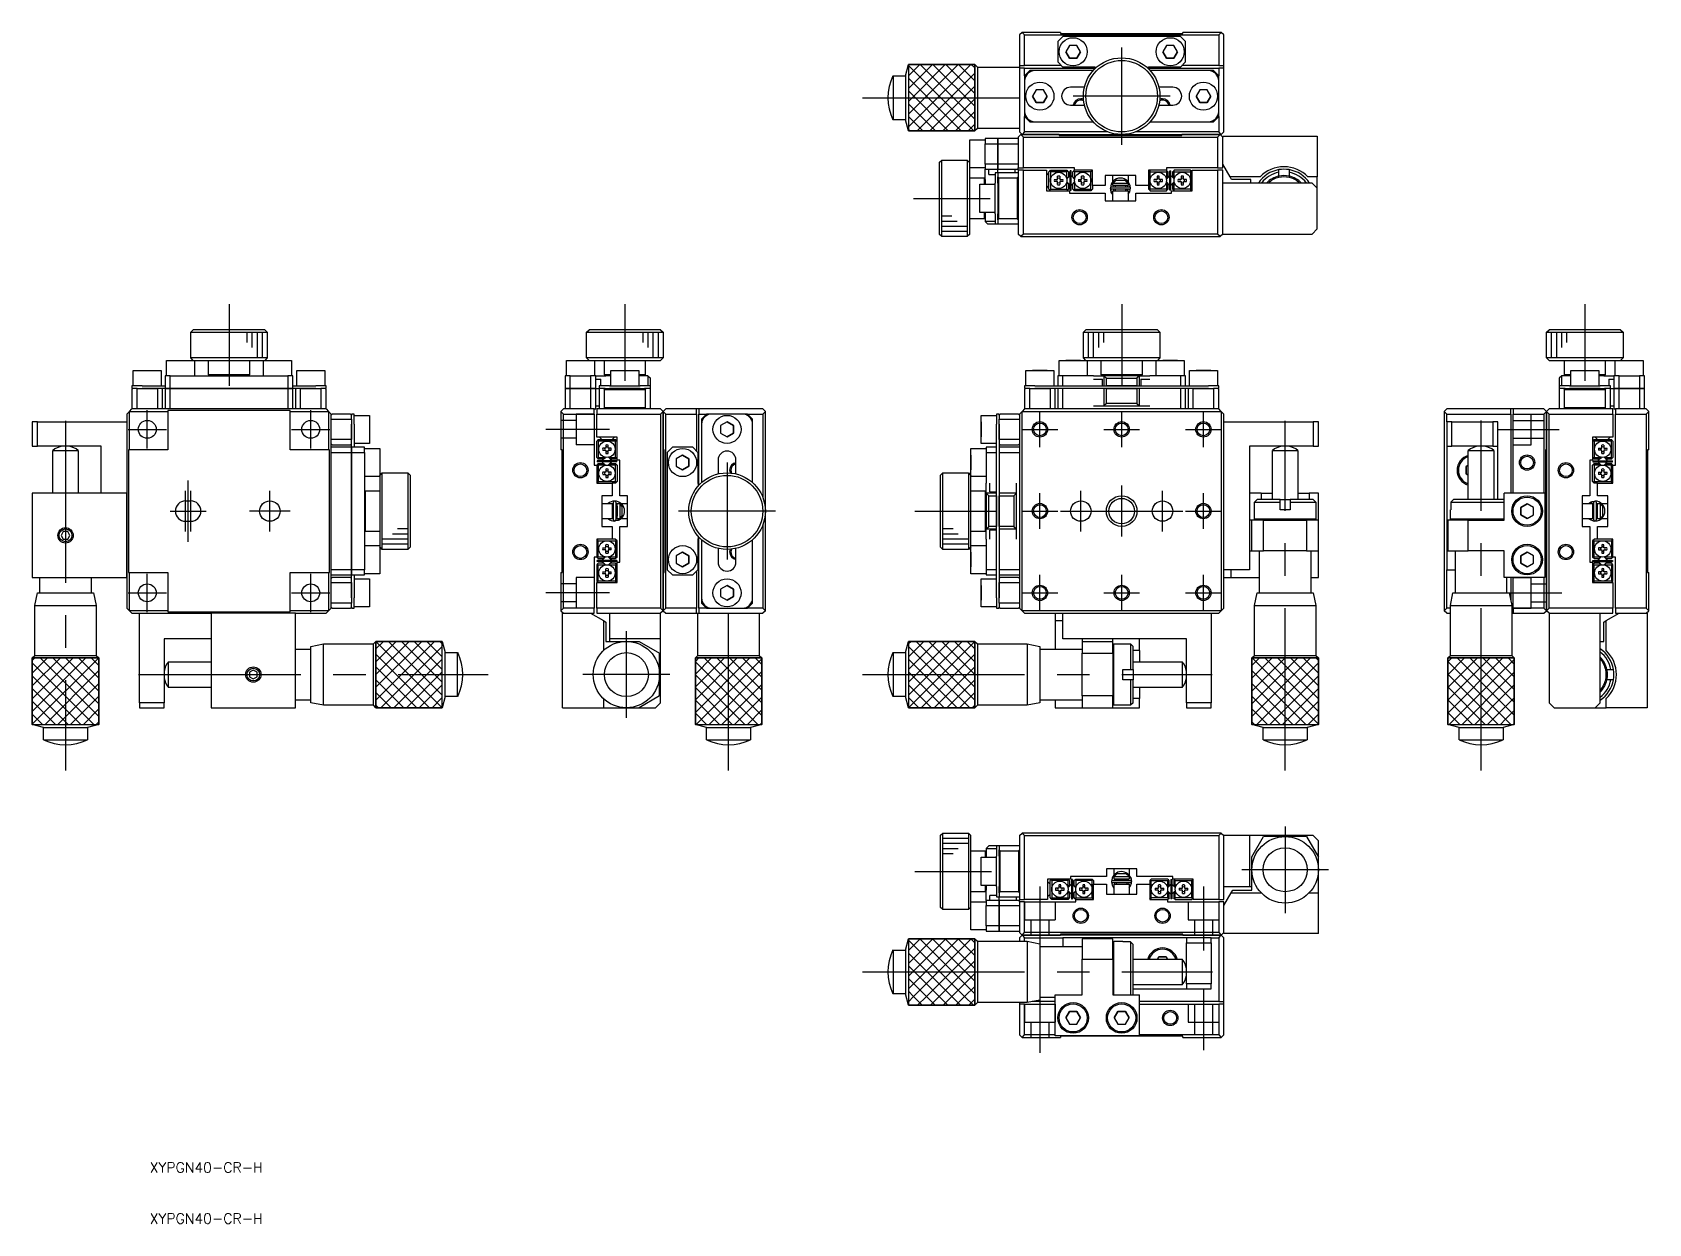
# Model space of a CAD drawing. Extents: x 149 to 466, y -38 to 195.
import ezdxf

# ---------------------------------------------------------------- set-up
doc = ezdxf.new("R2010")
doc.units = 0
doc.linetypes.add('CENTER', pattern=[50.8, 31.75, -6.35, 6.35, -6.35])
doc.linetypes.add('DASHED', pattern=[19.05, 12.7, -6.35])
doc.layers.get('0').update_dxf_attribs({"linetype": 'CONTINUOUS'})
doc.layers.add('CENTER', color=1, linetype='CENTER')
doc.styles.get("Standard").update_dxf_attribs({"font": 'txt.shx'})

msp = doc.modelspace()

# ---------------------------------------------------------------- texts
at = {"color": 7, "linetype": 'CONTINUOUS'}
for p in [(172.47, -27.78), (172.47, -37.78)]:
    msp.add_text('XYPGN40-CR-H', height=2, dxfattribs=at).set_placement(p)

# ---------------------------------------------------------------- linework, layer by layer
at = {"color": 7, "linetype": 'CONTINUOUS'}
for p, q in [((343.2, 195.45), (342.7, 194.95)), ((342.7, 194.95), (342.7, 188.95)), ((350.7, 195.45), (343.2, 195.45)), ((343.7, 194.95), (343.2, 195.45)), ((343.7, 188.95), (343.7, 194.95)), ((343.7, 194.95), (381.7, 194.95)), ((350.2, 193.65), (351.2, 194.65)), ((350.2, 193.65), (350.2, 189.65)), ((350.7, 195.45), (350.7, 195.25)), ((350.7, 195.25), (374.7, 195.25)), ((374.2, 194.65), (351.2, 194.65)), ((374.2, 194.65), (375.2, 193.65)), ((374.7, 195.25), (374.7, 195.45)), ((382.2, 195.45), (374.7, 195.45)), ((375.2, 189.65), (375.2, 193.65)), ((382.2, 195.45), (381.7, 194.95)), ((381.7, 194.95), (381.7, 188.95)), ((382.7, 194.95), (382.2, 195.45)), ((382.7, 188.95), (382.7, 194.95)), ((352.48, 192.9), (351.76, 191.65)), ((351.76, 191.65), (352.48, 190.4)), ((352.48, 190.4), (351.76, 191.65)), ((353.92, 192.9), (352.48, 192.9)), ((352.48, 190.4), (353.92, 190.4)), ((353.92, 190.4), (352.48, 190.4)), ((354.64, 191.65), (353.92, 192.9)), ((353.92, 190.4), (354.64, 191.65)), ((354.64, 191.65), (353.92, 190.4)), ((371.48, 192.9), (370.76, 191.65)), ((370.76, 191.65), (371.48, 190.4)), ((371.48, 190.4), (370.76, 191.65)), ((372.92, 192.9), (371.48, 192.9)), ((371.48, 190.4), (372.92, 190.4)), ((372.92, 190.4), (371.48, 190.4)), ((373.64, 191.65), (372.92, 192.9)), ((372.92, 190.4), (373.64, 191.65)), ((373.64, 191.65), (372.92, 190.4)), ((317.95, 186.95), (317.95, 181.2)), ((317.95, 186.95), (320.36, 186.95)), ((320.36, 186.95), (320.95, 189.15)), ((320.36, 186.95), (320.36, 181.2)), ((320.95, 189.15), (320.95, 180.45)), ((333.95, 189.15), (320.95, 189.15)), ((320.95, 189.15), (320.95, 176.15)), ((333.95, 189.15), (334.45, 188.65)), ((333.95, 176.15), (333.95, 189.15)), ((334.45, 188.65), (334.45, 180.62)), ((334.45, 188.65), (342.7, 188.65)), ((342.7, 188.95), (343.7, 188.95)), ((342.7, 188.95), (342.7, 188.45)), ((342.7, 188.45), (342.7, 175.95)), ((343.7, 188.45), (342.7, 188.45)), ((350.9, 188.95), (343.7, 188.95)), ((343.7, 186.95), (343.7, 188.45)), ((343.7, 188.45), (357.6, 188.45)), ((343.9, 187.15), (343.7, 186.95)), ((343.7, 186.95), (343.7, 185.95)), ((343.9, 187.15), (344.7, 187.95)), ((343.9, 186.82), (343.9, 187.15)), ((345.7, 187.95), (344.7, 187.95)), ((357.11, 187.95), (345.7, 187.95)), ((351.2, 188.65), (350.2, 189.65)), ((357.2, 188.65), (351.2, 188.65)), ((367.8, 188.45), (381.7, 188.45)), ((374.2, 188.65), (368.2, 188.65)), ((379.7, 187.95), (368.29, 187.95)), ((375.2, 189.65), (374.2, 188.65)), ((381.7, 188.95), (374.5, 188.95)), ((380.7, 187.95), (379.7, 187.95)), ((380.7, 187.95), (381.5, 187.15)), ((381.7, 186.95), (381.5, 187.15)), ((381.5, 187.15), (381.5, 186.82)), ((381.7, 188.95), (382.7, 188.95)), ((381.7, 188.45), (381.7, 186.95)), ((382.7, 188.45), (381.7, 188.45)), ((381.7, 185.95), (381.7, 186.95)), ((382.7, 188.45), (382.7, 188.95)), ((382.7, 175.95), (382.7, 188.45)), ((343.7, 185.95), (343.7, 179.95)), ((345.98, 184.2), (345.26, 182.95)), ((347.42, 184.2), (345.98, 184.2)), ((348.14, 182.95), (347.42, 184.2)), ((355.41, 184.7), (352.7, 184.7)), ((372.7, 184.7), (369.99, 184.7)), ((377.98, 184.2), (377.26, 182.95)), ((379.42, 184.2), (377.98, 184.2)), ((380.14, 182.95), (379.42, 184.2)), ((381.7, 179.95), (381.7, 185.95)), ((317.95, 181.2), (317.95, 178.35)), ((320.36, 181.2), (320.36, 178.35)), ((333.95, 180.45), (333.95, 176.15)), ((334.45, 180.62), (334.45, 176.65)), ((345.26, 182.95), (345.98, 181.7)), ((345.98, 181.7), (345.26, 182.95)), ((345.98, 181.7), (347.42, 181.7)), ((347.42, 181.7), (345.98, 181.7)), ((347.42, 181.7), (348.14, 182.95)), ((348.14, 182.95), (347.42, 181.7)), ((352.7, 181.2), (355.41, 181.2)), ((369.99, 181.2), (372.7, 181.2)), ((377.26, 182.95), (377.98, 181.7)), ((377.98, 181.7), (377.26, 182.95)), ((377.98, 181.7), (379.42, 181.7)), ((379.42, 181.7), (377.98, 181.7)), ((379.42, 181.7), (380.14, 182.95)), ((380.14, 182.95), (379.42, 181.7)), ((320.36, 178.35), (317.95, 178.35)), ((320.95, 176.15), (320.36, 178.35)), ((343.7, 179.95), (343.7, 178.95)), ((343.7, 178.95), (343.9, 178.75)), ((343.7, 175.95), (343.7, 178.95)), ((343.9, 178.75), (343.9, 179.08)), ((344.7, 177.95), (343.9, 178.75)), ((344.7, 177.95), (345.7, 177.95)), ((345.7, 177.95), (357.11, 177.95)), ((368.29, 177.95), (379.7, 177.95)), ((379.7, 177.95), (380.7, 177.95)), ((381.5, 178.75), (380.7, 177.95)), ((381.5, 179.08), (381.5, 178.75)), ((381.5, 178.75), (381.7, 178.95)), ((381.7, 178.95), (381.7, 179.95)), ((381.7, 178.95), (381.7, 175.95)), ((320.95, 176.15), (333.95, 176.15)), ((332.97, 168.9), (332.97, 174.4)), ((332.97, 174.4), (335.97, 174.4)), ((334.45, 176.65), (333.95, 176.15)), ((342.7, 176.65), (334.45, 176.65)), ((338.47, 174.65), (335.97, 174.65)), ((335.97, 174.65), (335.97, 173.65)), ((338.47, 173.65), (338.47, 174.65)), ((342.47, 174.65), (338.47, 174.65)), ((338.47, 174.65), (338.47, 173.65)), ((342.97, 175.45), (342.47, 174.95)), ((342.47, 174.95), (342.47, 168.95)), ((343.2, 175.45), (342.7, 175.95)), ((350.47, 175.45), (342.97, 175.45)), ((343.47, 174.95), (342.97, 175.45)), ((343.7, 175.95), (343.2, 175.45)), ((343.2, 175.45), (362.7, 175.45)), ((343.47, 174.95), (381.47, 174.95)), ((343.47, 168.95), (343.47, 174.95)), ((360.01, 175.95), (343.7, 175.95)), ((350.47, 175.45), (350.47, 175.25)), ((350.47, 175.25), (374.47, 175.25)), ((362.7, 175.45), (382.2, 175.45)), ((381.7, 175.95), (365.39, 175.95)), ((381.97, 175.45), (374.47, 175.45)), ((374.47, 175.25), (374.47, 175.45)), ((381.97, 175.45), (381.47, 174.95)), ((381.47, 174.95), (381.47, 168.95)), ((382.2, 175.45), (381.7, 175.95)), ((382.47, 174.95), (381.97, 175.45)), ((382.7, 175.95), (382.2, 175.45)), ((382.47, 175.15), (400.97, 175.15)), ((382.47, 175.15), (382.47, 174.95)), ((382.47, 168.95), (382.47, 174.95)), ((400.97, 175.15), (400.97, 167.15)), ((335.97, 173.65), (338.47, 173.65)), ((335.97, 169.65), (335.97, 173.65)), ((338.47, 173.65), (338.47, 169.65)), ((338.47, 173.65), (342.47, 173.65)), ((338.47, 169.65), (338.47, 173.65)), ((326.97, 169.95), (327.47, 170.45)), ((326.97, 169.95), (326.97, 155.95)), ((327.47, 155.45), (327.47, 170.45)), ((327.47, 170.45), (332.47, 170.45)), ((332.47, 170.45), (332.47, 155.45)), ((332.47, 170.45), (332.97, 169.95)), ((332.97, 155.95), (332.97, 168.9)), ((332.97, 166.95), (332.97, 168.9)), ((335.97, 168.9), (332.97, 168.9)), ((338.47, 169.65), (335.97, 169.65)), ((335.97, 169.65), (335.97, 168.65)), ((335.97, 168.65), (338.47, 168.65)), ((335.97, 166.65), (335.97, 168.65)), ((336.67, 167.65), (336.67, 168.65)), ((338.47, 167.95), (337.97, 167.95)), ((337.97, 167.95), (337.97, 165.95)), ((338.47, 168.65), (338.47, 169.65)), ((342.47, 169.65), (338.47, 169.65)), ((338.47, 169.65), (338.47, 168.65)), ((338.47, 168.65), (342.47, 168.65)), ((338.47, 167.95), (338.47, 168.65)), ((342.47, 167.95), (338.47, 167.95)), ((338.47, 167.95), (338.47, 167.15)), ((341.87, 167.95), (341.87, 168.65)), ((342.47, 168.65), (342.47, 168.95)), ((342.47, 168.95), (343.47, 168.95)), ((342.47, 168.45), (342.47, 155.95)), ((343.47, 168.45), (342.47, 168.45)), ((353.47, 168.95), (343.47, 168.95)), ((343.47, 168.45), (347.97, 168.45)), ((343.47, 155.95), (343.47, 168.45)), ((347.97, 168.45), (347.97, 164.45)), ((347.97, 167.93), (348.2, 167.7)), ((348.2, 167.7), (348.45, 167.45)), ((348.62, 168.3), (348.47, 168.15)), ((348.47, 164.75), (348.47, 168.15)), ((348.62, 168.3), (348.77, 168.45)), ((348.77, 168.15), (348.62, 168.3)), ((348.77, 168.45), (351.97, 168.45)), ((351.97, 168.15), (348.77, 168.15)), ((348.77, 168.15), (348.77, 166.45)), ((351.97, 168.45), (352.12, 168.3)), ((352.12, 168.3), (351.97, 168.15)), ((351.97, 166.85), (351.97, 168.15)), ((352.27, 168.15), (352.12, 168.3)), ((352.27, 168.15), (352.27, 167.15)), ((352.82, 168.35), (352.62, 168.35)), ((352.62, 164.55), (352.62, 168.35)), ((352.82, 164.55), (352.82, 168.35)), ((353.32, 168.3), (353.17, 168.15)), ((353.17, 167.15), (353.17, 168.15)), ((353.32, 168.3), (353.47, 168.45)), ((353.47, 168.15), (353.32, 168.3)), ((353.47, 168.45), (353.47, 168.95)), ((356.97, 168.45), (353.47, 168.45)), ((356.67, 168.15), (353.47, 168.15)), ((353.47, 168.15), (353.47, 166.85)), ((356.67, 168.45), (356.82, 168.3)), ((356.82, 168.3), (356.67, 168.15)), ((356.67, 166.45), (356.67, 168.15)), ((356.97, 168.15), (356.82, 168.3)), ((356.97, 165.45), (356.97, 168.45)), ((367.97, 168.45), (367.97, 165.45)), ((371.47, 168.45), (367.97, 168.45)), ((367.97, 168.15), (368.12, 168.3)), ((368.27, 168.45), (368.12, 168.3)), ((368.12, 168.3), (368.27, 168.15)), ((368.27, 168.15), (371.47, 168.15)), ((368.27, 166.45), (368.27, 168.15)), ((371.47, 168.95), (371.47, 168.45)), ((381.47, 168.95), (371.47, 168.95)), ((371.62, 168.3), (371.47, 168.45)), ((371.47, 168.15), (371.62, 168.3)), ((371.47, 168.15), (371.47, 166.85)), ((371.62, 168.3), (371.77, 168.15)), ((371.77, 167.15), (371.77, 168.15)), ((372.12, 168.35), (372.32, 168.35)), ((372.12, 164.55), (372.12, 168.35)), ((372.32, 164.55), (372.32, 168.35)), ((372.67, 168.15), (372.82, 168.3)), ((372.67, 168.15), (372.67, 167.15)), ((372.97, 168.45), (372.82, 168.3)), ((372.82, 168.3), (372.97, 168.15)), ((376.17, 168.45), (372.97, 168.45)), ((372.97, 168.15), (376.17, 168.15)), ((372.97, 166.85), (372.97, 168.15)), ((376.32, 168.3), (376.17, 168.45)), ((376.17, 168.15), (376.32, 168.3)), ((376.17, 168.15), (376.17, 166.45)), ((376.32, 168.3), (376.47, 168.15)), ((376.47, 168.45), (381.47, 168.45)), ((376.47, 164.45), (376.47, 168.45)), ((381.47, 168.95), (382.47, 168.95)), ((381.47, 168.45), (381.47, 155.95)), ((382.47, 168.45), (381.47, 168.45)), ((383.92, 167.15), (382.47, 169.65)), ((382.47, 155.95), (382.47, 168.45)), ((393.47, 168.06), (393.47, 168.57)), ((393.47, 167.3), (393.47, 168.57)), ((393.47, 167.3), (393.47, 168.06)), ((395.47, 168.57), (395.47, 168.06)), ((395.47, 168.06), (395.47, 167.3)), ((332.97, 158.95), (332.97, 166.95)), ((332.97, 158.95), (332.97, 166.95)), ((332.97, 166.95), (335.77, 166.95)), ((334.97, 160.2), (334.97, 165.7)), ((334.97, 165.7), (337.97, 165.7)), ((335.77, 166.95), (335.77, 165.7)), ((335.77, 166.95), (335.97, 166.75)), ((335.97, 166.65), (335.97, 165.7)), ((336.67, 167.65), (337.97, 167.65)), ((337.97, 159.95), (337.97, 165.95)), ((338.67, 166.95), (338.47, 167.15)), ((338.47, 167.15), (338.47, 166.82)), ((338.47, 166.82), (338.47, 167.15)), ((338.47, 165.95), (338.47, 166.82)), ((338.47, 165.95), (338.47, 159.95)), ((338.67, 158.95), (338.67, 166.95)), ((338.67, 166.95), (342.27, 166.95)), ((342.47, 167.15), (342.27, 166.95)), ((342.27, 166.95), (342.27, 158.95)), ((348.2, 165.2), (347.97, 164.97)), ((348.45, 165.45), (348.2, 165.2)), ((348.45, 165.45), (348.45, 167.45)), ((348.47, 164.75), (348.62, 164.6)), ((348.62, 164.6), (348.77, 164.75)), ((348.77, 164.45), (348.62, 164.6)), ((348.77, 166.45), (348.77, 164.75)), ((348.77, 164.75), (351.97, 164.75)), ((349.55, 166.65), (350.17, 166.65)), ((350.17, 166.25), (349.55, 166.25)), ((350.17, 166.65), (350.17, 167.28)), ((350.17, 165.63), (350.17, 166.25)), ((350.57, 167.28), (350.57, 166.65)), ((350.57, 166.65), (351.2, 166.65)), ((351.2, 166.25), (350.57, 166.25)), ((350.57, 166.25), (350.57, 165.63)), ((351.93, 166.81), (351.97, 166.85)), ((351.97, 166.05), (351.93, 166.09)), ((351.95, 166.74), (352.56, 167.35)), ((352.21, 165.94), (351.95, 166.2)), ((352.56, 165.55), (351.95, 166.17)), ((351.97, 166.85), (352.27, 167.15)), ((351.97, 164.75), (351.97, 166.05)), ((352.27, 165.75), (351.97, 166.05)), ((351.97, 164.75), (352.12, 164.6)), ((352.12, 164.6), (351.97, 164.45)), ((352.12, 164.6), (352.27, 164.75)), ((352.6, 165.55), (352.21, 165.94)), ((352.27, 165.75), (352.27, 164.75)), ((352.62, 164.55), (352.82, 164.55)), ((352.85, 167.35), (353.49, 166.71)), ((352.88, 167.35), (353.5, 166.74)), ((353.5, 166.17), (352.88, 165.55)), ((353.17, 167.15), (353.47, 166.85)), ((353.47, 166.05), (353.17, 165.75)), ((353.17, 164.75), (353.17, 165.75)), ((353.17, 164.75), (353.32, 164.6)), ((353.32, 164.6), (353.47, 164.75)), ((353.47, 164.45), (353.32, 164.6)), ((353.47, 166.85), (353.51, 166.81)), ((353.51, 166.09), (353.47, 166.05)), ((353.47, 166.05), (353.47, 164.75)), ((353.47, 164.75), (356.67, 164.75)), ((354.25, 166.65), (354.87, 166.65)), ((354.87, 166.25), (354.25, 166.25)), ((354.87, 166.65), (354.87, 167.28)), ((354.87, 165.63), (354.87, 166.25)), ((355.27, 167.28), (355.27, 166.65)), ((355.27, 166.65), (355.9, 166.65)), ((355.9, 166.25), (355.27, 166.25)), ((355.27, 166.25), (355.27, 165.63)), ((356.67, 164.75), (356.67, 166.45)), ((356.67, 164.75), (356.82, 164.6)), ((356.82, 164.6), (356.67, 164.45)), ((356.82, 164.6), (356.97, 164.75)), ((356.97, 165.45), (356.97, 164.75)), ((359.47, 165.45), (356.97, 165.45)), ((359.47, 167.45), (359.47, 165.45)), ((361.4, 167.45), (359.47, 167.45)), ((360.68, 164.17), (360.51, 164.93)), ((360.61, 164.52), (360.62, 164.56)), ((360.61, 164.49), (360.61, 164.52)), ((360.62, 164.59), (360.63, 164.63)), ((360.62, 164.56), (360.62, 164.59)), ((360.63, 164.63), (360.64, 164.66)), ((360.64, 164.66), (360.65, 164.7)), ((360.65, 164.7), (360.66, 164.73)), ((360.66, 164.73), (360.67, 164.74)), ((360.73, 165.18), (364.18, 165.18)), ((364.18, 164.73), (360.73, 164.73)), ((360.97, 166.22), (360.97, 167.45)), ((360.97, 165.95), (361.03, 165.95)), ((360.97, 165.45), (360.97, 165.95)), ((363.97, 165.45), (360.97, 165.45)), ((361.04, 165.45), (360.97, 165.18)), ((361.56, 166.45), (361.03, 165.95)), ((361.03, 165.95), (363.92, 165.95)), ((361.07, 164.51), (361.06, 164.5)), ((361.08, 164.55), (361.07, 164.54)), ((361.07, 164.54), (361.07, 164.53)), ((361.07, 164.53), (361.07, 164.51)), ((361.09, 164.58), (361.08, 164.56)), ((361.08, 164.56), (361.08, 164.55)), ((361.1, 164.6), (361.09, 164.59)), ((361.09, 164.59), (361.09, 164.58)), ((361.11, 164.61), (361.1, 164.6)), ((361.12, 164.63), (361.11, 164.62)), ((361.11, 164.62), (361.11, 164.61)), ((361.13, 164.64), (361.12, 164.63)), ((361.14, 164.65), (361.13, 164.64)), ((361.15, 164.66), (361.14, 164.65)), ((361.16, 164.67), (361.15, 164.66)), ((361.17, 164.68), (361.16, 164.67)), ((361.18, 164.69), (361.17, 164.68)), ((361.19, 164.69), (361.18, 164.69)), ((361.21, 164.7), (361.19, 164.69)), ((361.22, 164.71), (361.21, 164.7)), ((361.23, 164.71), (361.22, 164.71)), ((361.24, 164.72), (361.23, 164.71)), ((361.26, 164.72), (361.24, 164.72)), ((361.27, 164.72), (361.26, 164.72)), ((361.28, 164.73), (361.27, 164.72)), ((361.3, 164.73), (361.28, 164.73)), ((361.31, 164.73), (361.3, 164.73)), ((361.32, 164.73), (361.31, 164.73)), ((361.34, 164.73), (361.32, 164.73)), ((363.55, 167.45), (361.4, 167.45)), ((361.47, 165.18), (361.47, 165.45)), ((361.47, 164.45), (361.47, 164.73)), ((363.39, 166.45), (361.56, 166.45)), ((363.92, 165.95), (363.39, 166.45)), ((363.47, 165.45), (363.47, 165.18)), ((363.47, 164.73), (363.47, 164.45)), ((365.47, 167.45), (363.55, 167.45)), ((363.59, 164.73), (363.58, 164.73)), ((363.6, 164.73), (363.59, 164.73)), ((363.61, 164.73), (363.6, 164.73)), ((363.63, 164.73), (363.61, 164.73)), ((363.64, 164.72), (363.63, 164.73)), ((363.65, 164.72), (363.64, 164.72)), ((363.67, 164.72), (363.65, 164.72)), ((363.68, 164.71), (363.67, 164.72)), ((363.69, 164.71), (363.68, 164.71)), ((363.7, 164.7), (363.69, 164.71)), ((363.71, 164.7), (363.7, 164.7)), ((363.73, 164.69), (363.71, 164.7)), ((363.74, 164.68), (363.73, 164.69)), ((363.75, 164.67), (363.74, 164.68)), ((363.76, 164.67), (363.75, 164.67)), ((363.77, 164.66), (363.76, 164.67)), ((363.78, 164.65), (363.77, 164.66)), ((363.79, 164.64), (363.78, 164.65)), ((363.8, 164.63), (363.79, 164.64)), ((363.8, 164.62), (363.8, 164.63)), ((363.81, 164.6), (363.8, 164.62)), ((363.82, 164.59), (363.81, 164.6)), ((363.83, 164.58), (363.82, 164.59)), ((363.83, 164.57), (363.83, 164.58)), ((363.84, 164.56), (363.83, 164.57)), ((363.84, 164.54), (363.84, 164.56)), ((363.84, 164.53), (363.84, 164.54)), ((363.85, 164.52), (363.84, 164.53)), ((363.85, 164.5), (363.85, 164.52)), ((363.94, 165.18), (363.87, 165.45)), ((363.87, 164.45), (363.94, 164.73)), ((363.92, 165.95), (363.97, 165.95)), ((363.97, 167.45), (363.97, 166.18)), ((363.97, 166.18), (363.97, 166.18)), ((363.97, 166.18), (363.97, 166.18)), ((363.97, 165.95), (363.97, 165.45)), ((365.47, 165.45), (365.47, 167.45)), ((367.97, 165.45), (365.47, 165.45)), ((367.97, 165.45), (367.97, 164.75)), ((368.12, 164.6), (367.97, 164.75)), ((368.27, 164.75), (368.12, 164.6)), ((368.12, 164.6), (368.27, 164.45)), ((368.27, 164.75), (368.27, 166.45)), ((371.47, 164.75), (368.27, 164.75)), ((369.67, 166.65), (369.05, 166.65)), ((369.05, 166.25), (369.67, 166.25)), ((369.67, 167.28), (369.67, 166.65)), ((369.67, 166.25), (369.67, 165.63)), ((370.07, 166.65), (370.07, 167.28)), ((370.7, 166.65), (370.07, 166.65)), ((370.07, 166.25), (370.7, 166.25)), ((370.07, 165.63), (370.07, 166.25)), ((371.47, 166.85), (371.43, 166.81)), ((371.43, 166.09), (371.47, 166.05)), ((372.1, 167.35), (371.45, 166.71)), ((371.45, 166.74), (372.06, 167.35)), ((372.06, 165.55), (371.45, 166.17)), ((371.77, 167.15), (371.47, 166.85)), ((371.47, 166.05), (371.47, 164.75)), ((371.47, 166.05), (371.77, 165.75)), ((371.62, 164.6), (371.47, 164.75)), ((371.47, 164.45), (371.62, 164.6)), ((371.77, 164.75), (371.62, 164.6)), ((371.77, 164.75), (371.77, 165.75)), ((372.32, 164.55), (372.12, 164.55)), ((372.35, 165.55), (372.74, 165.94)), ((372.38, 167.35), (373, 166.74)), ((373, 166.17), (372.38, 165.55)), ((372.97, 166.85), (372.67, 167.15)), ((372.67, 165.75), (372.97, 166.05)), ((372.67, 165.75), (372.67, 164.75)), ((372.82, 164.6), (372.67, 164.75)), ((372.74, 165.94), (372.99, 166.2)), ((372.97, 164.75), (372.82, 164.6)), ((372.82, 164.6), (372.97, 164.45)), ((373.01, 166.81), (372.97, 166.85)), ((372.97, 166.05), (373.01, 166.09)), ((372.97, 164.75), (372.97, 166.05)), ((376.17, 164.75), (372.97, 164.75)), ((374.37, 166.65), (373.75, 166.65)), ((373.75, 166.25), (374.37, 166.25)), ((374.37, 167.28), (374.37, 166.65)), ((374.37, 166.25), (374.37, 165.63)), ((374.77, 166.65), (374.77, 167.28)), ((375.4, 166.65), (374.77, 166.65)), ((374.77, 165.63), (374.77, 166.25)), ((374.77, 166.25), (375.4, 166.25)), ((376.17, 166.45), (376.17, 164.75)), ((376.32, 164.6), (376.17, 164.75)), ((376.17, 164.45), (376.32, 164.6)), ((376.47, 164.75), (376.32, 164.6)), ((399.97, 165.95), (382.47, 165.95)), ((389.78, 167.15), (383.92, 167.15)), ((384.2, 166.65), (383.92, 167.15)), ((387.97, 166.65), (384.2, 166.65)), ((387.97, 165.95), (387.97, 166.65)), ((393.47, 167.04), (393.47, 167.3)), ((395.47, 167.3), (395.47, 167.04)), ((400.97, 167.15), (399.16, 167.15)), ((399.97, 165.95), (400.97, 164.95)), ((400.97, 164.95), (400.97, 167.15)), ((400.97, 156.95), (400.97, 164.95)), ((347.97, 164.45), (352.47, 164.45)), ((352.47, 164.45), (352.47, 163.95)), ((352.47, 163.95), (359.47, 163.95)), ((356.67, 164.45), (353.47, 164.45)), ((359.47, 163.95), (359.47, 162.45)), ((359.47, 162.45), (365.47, 162.45)), ((360.61, 164.45), (360.61, 164.49)), ((360.61, 164.42), (360.61, 164.45)), ((360.62, 164.38), (360.61, 164.42)), ((360.62, 164.34), (360.62, 164.38)), ((360.63, 164.31), (360.62, 164.34)), ((360.64, 164.27), (360.63, 164.31)), ((360.65, 164.24), (360.64, 164.27)), ((360.66, 164.21), (360.65, 164.24)), ((360.67, 164.18), (360.66, 164.21)), ((360.67, 164.18), (360.67, 164.17)), ((360.97, 163.69), (360.67, 164.18)), ((360.67, 164.17), (360.67, 164.17)), ((360.67, 164.17), (360.68, 164.17)), ((360.68, 164.17), (360.97, 164.27)), ((360.68, 164.17), (360.68, 164.17)), ((360.68, 164.17), (360.69, 164.17)), ((360.69, 164.14), (360.68, 164.17)), ((360.69, 164.17), (360.7, 164.17)), ((360.7, 164.17), (360.71, 164.17)), ((360.71, 164.17), (360.72, 164.18)), ((360.72, 164.18), (360.73, 164.18)), ((360.73, 164.18), (360.74, 164.18)), ((360.74, 164.18), (360.76, 164.19)), ((360.76, 164.19), (360.77, 164.19)), ((360.77, 164.19), (360.79, 164.2)), ((360.79, 164.2), (360.8, 164.2)), ((360.8, 164.2), (360.82, 164.21)), ((360.82, 164.21), (360.84, 164.22)), ((360.84, 164.22), (360.85, 164.22)), ((360.85, 164.22), (360.87, 164.23)), ((360.87, 164.23), (360.89, 164.24)), ((360.89, 164.24), (360.91, 164.24)), ((360.91, 164.24), (360.92, 164.25)), ((360.92, 164.25), (360.94, 164.26)), ((360.94, 164.26), (360.96, 164.27)), ((360.96, 164.27), (360.97, 164.28)), ((360.97, 164.45), (363.97, 164.45)), ((360.97, 162.45), (360.97, 164.45)), ((361.06, 164.5), (361.06, 164.48)), ((361.06, 164.48), (361.06, 164.47)), ((361.06, 164.47), (361.06, 164.46)), ((361.06, 164.46), (361.06, 164.45)), ((363.85, 164.49), (363.85, 164.5)), ((363.85, 164.48), (363.85, 164.49)), ((363.85, 164.46), (363.85, 164.48)), ((363.85, 164.45), (363.85, 164.46)), ((363.97, 164.45), (363.97, 162.45)), ((364.24, 164.18), (364.23, 164.15)), ((364.26, 164.22), (364.24, 164.18)), ((364.24, 164.18), (364.24, 164.18)), ((364.24, 164.17), (364.24, 164.18)), ((364.24, 164.18), (364.24, 164.18)), ((364.24, 164.18), (364.24, 164.18)), ((364.27, 164.23), (364.26, 164.23)), ((364.26, 164.23), (364.26, 164.22)), ((364.26, 164.22), (364.26, 164.22)), ((364.27, 164.24), (364.27, 164.24)), ((364.27, 164.24), (364.27, 164.24)), ((364.27, 164.24), (364.27, 164.23)), ((365.47, 163.95), (372.47, 163.95)), ((365.47, 162.45), (365.47, 163.95)), ((368.27, 164.45), (371.47, 164.45)), ((372.47, 163.95), (372.47, 164.45)), ((372.47, 164.45), (376.47, 164.45)), ((332.97, 155.95), (332.97, 158.95)), ((335.77, 158.95), (332.97, 158.95)), ((337.97, 160.2), (334.97, 160.2)), ((335.77, 160.2), (335.77, 158.95)), ((335.97, 159.15), (335.77, 158.95)), ((335.97, 160.2), (335.97, 158.45)), ((337.97, 158.45), (335.97, 158.45)), ((335.97, 158.45), (336.47, 157.95)), ((337.97, 159.95), (337.97, 157.95)), ((338.47, 159.08), (338.47, 159.95)), ((338.47, 159.08), (338.47, 158.75)), ((338.47, 158.75), (338.47, 159.08)), ((338.47, 158.75), (338.67, 158.95)), ((338.47, 158.75), (338.47, 157.95)), ((342.27, 158.95), (338.67, 158.95)), ((342.27, 158.95), (342.47, 158.75)), ((326.97, 155.95), (326.97, 155.95)), ((327.47, 155.45), (326.97, 155.95)), ((327.47, 155.45), (327.47, 155.45)), ((332.47, 155.45), (327.47, 155.45)), ((332.97, 155.95), (332.47, 155.45)), ((336.47, 157.95), (337.97, 157.95)), ((337.97, 157.95), (338.47, 157.95)), ((338.47, 157.95), (342.47, 157.95)), ((342.97, 155.45), (342.47, 155.95)), ((343.47, 155.95), (342.97, 155.45)), ((342.97, 155.45), (381.97, 155.45)), ((381.47, 155.95), (343.47, 155.95)), ((381.97, 155.45), (381.47, 155.95)), ((382.47, 155.95), (381.97, 155.45)), ((382.47, 155.95), (399.97, 155.95)), ((400.97, 156.95), (399.97, 155.95)), ((180.48, 136.72), (180.98, 137.22)), ((180.48, 136.72), (195.48, 136.72)), ((180.48, 131.72), (180.48, 136.72)), ((194.98, 137.22), (180.98, 137.22)), ((194.98, 137.22), (195.48, 136.72)), ((195.48, 136.72), (195.48, 131.72)), ((257.96, 136.72), (258.46, 137.22)), ((257.96, 136.72), (272.96, 136.72)), ((257.96, 131.72), (257.96, 136.72)), ((272.46, 137.22), (258.46, 137.22)), ((272.46, 137.22), (258.46, 137.22)), ((272.46, 137.22), (272.46, 137.22)), ((272.46, 137.22), (272.96, 136.72)), ((272.96, 136.72), (272.96, 131.72)), ((355.2, 136.72), (355.7, 137.22)), ((355.2, 136.72), (362.78, 136.72)), ((355.2, 131.72), (355.2, 136.72)), ((362.78, 137.22), (355.7, 137.22)), ((369.7, 137.22), (362.78, 137.22)), ((362.78, 136.72), (370.2, 136.72)), ((369.7, 137.22), (370.2, 136.72)), ((370.2, 136.72), (370.2, 131.72)), ((445.85, 136.72), (446.35, 137.22)), ((445.85, 136.72), (445.85, 136.72)), ((445.85, 136.72), (460.85, 136.72)), ((445.85, 131.72), (445.85, 136.72)), ((460.35, 137.22), (446.35, 137.22)), ((446.35, 137.22), (446.35, 137.22)), ((460.35, 137.22), (460.85, 136.72)), ((460.85, 136.72), (460.85, 131.72)), ((175.73, 131.22), (178.48, 131.22)), ((175.73, 128.22), (175.73, 131.22)), ((178.48, 131.22), (181.23, 131.22)), ((188.06, 131.72), (180.48, 131.72)), ((180.98, 131.22), (180.48, 131.72)), ((181.23, 131.22), (188.06, 131.22)), ((181.23, 131.22), (181.23, 128.22)), ((183.98, 128.42), (183.98, 131.22)), ((195.48, 131.72), (188.06, 131.72)), ((188.06, 131.22), (194.73, 131.22)), ((191.98, 131.22), (191.98, 128.42)), ((194.73, 131.22), (197.48, 131.22)), ((194.73, 128.22), (194.73, 131.22)), ((195.48, 131.72), (194.98, 131.22)), ((197.48, 131.22), (200.23, 131.22)), ((200.23, 131.22), (200.23, 128.22)), ((254.01, 131.22), (259.51, 131.22)), ((254.01, 128.22), (254.01, 131.22)), ((272.96, 131.72), (257.96, 131.72)), ((257.96, 131.72), (257.96, 131.72)), ((258.46, 131.22), (257.96, 131.72)), ((259.51, 131.22), (272.46, 131.22)), ((259.51, 131.22), (259.51, 128.22)), ((261.46, 128.42), (261.46, 131.22)), ((269.46, 131.22), (269.46, 128.42)), ((272.96, 131.72), (272.46, 131.22)), ((350.45, 131.22), (355.7, 131.22)), ((350.45, 131.22), (353.2, 131.22)), ((350.45, 128.22), (350.45, 131.22)), ((351.76, 131.22), (352.48, 131.22)), ((352.48, 131.22), (351.76, 131.22)), ((352.48, 131.22), (353.92, 131.22)), ((353.92, 131.22), (352.48, 131.22)), ((353.2, 131.22), (355.7, 131.22)), ((353.92, 131.22), (354.64, 131.22)), ((354.64, 131.22), (353.92, 131.22)), ((370.2, 131.72), (355.2, 131.72)), ((355.7, 131.22), (355.2, 131.72)), ((355.7, 131.22), (369.7, 131.22)), ((355.95, 131.22), (355.95, 128.22)), ((358.7, 128.42), (358.7, 131.22)), ((366.7, 131.22), (366.7, 128.42)), ((369.45, 128.22), (369.45, 131.22)), ((370.2, 131.72), (369.7, 131.22)), ((369.7, 131.22), (372.2, 131.22)), ((369.7, 131.22), (374.95, 131.22)), ((370.76, 131.22), (371.48, 131.22)), ((371.48, 131.22), (370.76, 131.22)), ((371.48, 131.22), (372.92, 131.22)), ((372.92, 131.22), (371.48, 131.22)), ((372.2, 131.22), (374.95, 131.22)), ((372.92, 131.22), (373.64, 131.22)), ((373.64, 131.22), (372.92, 131.22)), ((374.95, 131.22), (374.95, 128.22)), ((460.85, 131.72), (445.85, 131.72)), ((446.35, 131.22), (445.85, 131.72)), ((446.35, 131.22), (459.3, 131.22)), ((446.35, 131.22), (449.35, 131.22)), ((449.35, 131.22), (457.35, 131.22)), ((449.35, 131.22), (457.35, 131.22)), ((449.35, 128.42), (449.35, 131.22)), ((457.35, 131.22), (459.3, 131.22)), ((457.35, 131.22), (457.35, 128.42)), ((459.3, 131.22), (464.8, 131.22)), ((459.3, 128.22), (459.3, 131.22)), ((460.85, 131.72), (460.35, 131.22)), ((464.8, 131.22), (464.8, 128.22)), ((169.23, 129.22), (171.98, 129.22)), ((169.23, 126.22), (169.23, 129.22)), ((171.98, 129.22), (174.73, 129.22)), ((174.73, 129.22), (174.73, 126.22)), ((175.48, 128.22), (175.48, 125.72)), ((176.48, 128.22), (175.48, 128.22)), ((176.48, 125.72), (176.48, 128.22)), ((176.48, 128.22), (186.73, 128.22)), ((188.03, 128.42), (183.98, 128.42)), ((184.18, 128.22), (183.98, 128.42)), ((186.73, 128.22), (189.23, 128.22)), ((191.98, 128.42), (188.03, 128.42)), ((189.23, 128.22), (199.48, 128.22)), ((191.98, 128.42), (191.78, 128.22)), ((199.48, 128.22), (199.48, 125.72)), ((200.48, 128.22), (199.48, 128.22)), ((200.48, 125.72), (200.48, 128.22)), ((201.23, 129.22), (203.98, 129.22)), ((201.23, 126.22), (201.23, 129.22)), ((203.98, 129.22), (206.73, 129.22)), ((206.73, 129.22), (206.73, 126.22)), ((253.76, 128.22), (253.76, 125.72)), ((254.76, 128.22), (253.76, 128.22)), ((254.76, 125.72), (254.76, 128.22)), ((254.76, 128.22), (258.76, 128.22)), ((258.76, 128.22), (258.76, 125.72)), ((259.76, 128.22), (258.76, 128.22)), ((259.76, 125.72), (259.76, 128.22)), ((259.76, 128.22), (261.76, 128.22)), ((259.76, 127.52), (260.76, 127.52)), ((260.76, 126.22), (260.76, 127.52)), ((262.71, 128.42), (261.46, 128.42)), ((261.66, 128.22), (261.46, 128.42)), ((262.71, 128.22), (261.76, 128.22)), ((262.71, 129.22), (268.21, 129.22)), ((262.71, 126.22), (262.71, 129.22)), ((268.21, 129.22), (268.21, 126.22)), ((269.46, 128.42), (268.21, 128.42)), ((269.96, 128.22), (268.21, 128.22)), ((269.46, 128.42), (269.26, 128.22)), ((269.96, 128.22), (270.46, 127.72)), ((269.96, 128.22), (269.96, 126.22)), ((270.46, 126.22), (270.46, 127.72)), ((343.95, 129.22), (346.7, 129.22)), ((343.95, 129.22), (349.45, 129.22)), ((343.95, 126.22), (343.95, 129.22)), ((345.26, 129.22), (345.98, 129.22)), ((345.98, 129.22), (345.26, 129.22)), ((345.98, 129.22), (347.42, 129.22)), ((347.42, 129.22), (345.98, 129.22)), ((346.7, 129.22), (349.45, 129.22)), ((347.42, 129.22), (348.14, 129.22)), ((348.14, 129.22), (347.42, 129.22)), ((349.45, 129.22), (349.45, 126.22)), ((350.2, 128.22), (350.2, 126.22)), ((351.2, 128.22), (350.2, 128.22)), ((351.2, 126.22), (351.2, 128.22)), ((357.2, 128.22), (351.2, 128.22)), ((357.2, 128.22), (358.9, 128.22)), ((357.2, 127.52), (358.93, 127.52)), ((366.7, 128.42), (358.7, 128.42)), ((358.9, 128.22), (358.7, 128.42)), ((358.9, 128.22), (359.2, 128.22)), ((358.93, 126.22), (358.93, 127.52)), ((359.2, 128.22), (359.7, 127.72)), ((359.2, 128.22), (359.2, 126.22)), ((361.45, 128.22), (359.2, 128.22)), ((359.7, 127.72), (365.7, 127.72)), ((359.7, 126.22), (359.7, 127.72)), ((363.95, 128.22), (361.45, 128.22)), ((366.2, 128.22), (363.95, 128.22)), ((366.2, 128.22), (365.7, 127.72)), ((365.7, 127.72), (365.7, 126.22)), ((366.2, 128.22), (366.5, 128.22)), ((366.2, 126.22), (366.2, 128.22)), ((366.47, 127.52), (366.47, 126.22)), ((366.47, 127.52), (368.2, 127.52)), ((366.7, 128.42), (366.5, 128.22)), ((366.5, 128.22), (368.2, 128.22)), ((374.2, 128.22), (368.2, 128.22)), ((374.2, 128.22), (374.2, 126.22)), ((375.2, 128.22), (374.2, 128.22)), ((375.2, 126.22), (375.2, 128.22)), ((375.95, 129.22), (381.45, 129.22)), ((375.95, 129.22), (378.7, 129.22)), ((375.95, 126.22), (375.95, 129.22)), ((377.26, 129.22), (377.98, 129.22)), ((377.98, 129.22), (377.26, 129.22)), ((377.98, 129.22), (379.42, 129.22)), ((379.42, 129.22), (377.98, 129.22)), ((378.7, 129.22), (381.45, 129.22)), ((379.42, 129.22), (380.14, 129.22)), ((380.14, 129.22), (379.42, 129.22)), ((381.45, 129.22), (381.45, 126.22)), ((448.85, 128.22), (448.35, 127.72)), ((448.35, 127.72), (448.35, 126.22)), ((448.85, 126.22), (448.85, 128.22)), ((450.6, 128.22), (448.85, 128.22)), ((450.6, 128.42), (449.35, 128.42)), ((449.55, 128.22), (449.35, 128.42)), ((450.6, 129.22), (456.1, 129.22)), ((450.6, 126.22), (450.6, 129.22)), ((456.1, 129.22), (456.1, 126.22)), ((457.35, 128.42), (456.1, 128.42)), ((457.05, 128.22), (456.1, 128.22)), ((457.05, 128.22), (459.05, 128.22)), ((457.35, 128.42), (457.15, 128.22)), ((458.05, 127.52), (458.05, 126.22)), ((458.05, 127.52), (459.05, 127.52)), ((459.05, 128.22), (459.05, 125.72)), ((460.05, 128.22), (459.05, 128.22)), ((460.05, 125.72), (460.05, 128.22)), ((460.05, 128.22), (464.05, 128.22)), ((464.05, 128.22), (464.05, 125.72)), ((465.05, 128.22), (464.05, 128.22)), ((465.05, 125.72), (465.05, 128.22)), ((168.98, 126.22), (168.98, 125.72)), ((170.98, 126.22), (168.98, 126.22)), ((168.98, 125.52), (169.18, 125.72)), ((168.98, 125.72), (169.18, 125.72)), ((168.98, 125.52), (168.98, 121.92)), ((169.98, 125.72), (169.18, 125.72)), ((169.98, 121.72), (169.98, 125.72)), ((169.98, 125.72), (170.98, 125.72)), ((169.98, 125.72), (170.98, 125.72)), ((170.98, 126.22), (175.48, 126.22)), ((170.98, 125.72), (173.98, 125.72)), ((173.98, 125.72), (170.98, 125.72)), ((173.98, 125.72), (173.98, 121.72)), ((175.48, 125.72), (173.98, 125.72)), ((174.78, 125.72), (174.98, 125.52)), ((174.98, 121.92), (174.98, 125.52)), ((175.48, 125.72), (176.48, 125.72)), ((175.48, 125.72), (175.48, 121.72)), ((176.48, 125.72), (175.48, 125.72)), ((199.48, 125.72), (176.48, 125.72)), ((176.48, 121.72), (176.48, 125.72)), ((176.48, 125.72), (199.48, 125.72)), ((199.48, 125.72), (200.48, 125.72)), ((199.48, 125.72), (199.48, 121.72)), ((200.48, 125.72), (199.48, 125.72)), ((200.48, 126.22), (204.98, 126.22)), ((200.48, 121.72), (200.48, 125.72)), ((201.98, 125.72), (200.48, 125.72)), ((200.98, 125.52), (201.18, 125.72)), ((200.98, 125.52), (200.98, 121.92)), ((201.98, 121.72), (201.98, 125.72)), ((201.98, 125.72), (204.98, 125.72)), ((204.98, 125.72), (201.98, 125.72)), ((206.98, 126.22), (204.98, 126.22)), ((204.98, 125.72), (205.98, 125.72)), ((204.98, 125.72), (205.98, 125.72)), ((205.98, 125.72), (205.98, 121.72)), ((206.78, 125.72), (205.98, 125.72)), ((206.78, 125.72), (206.98, 125.52)), ((206.78, 125.72), (206.98, 125.72)), ((206.98, 125.72), (206.98, 126.22)), ((206.98, 121.92), (206.98, 125.52)), ((253.76, 125.72), (254.76, 125.72)), ((254.76, 125.72), (253.76, 125.72)), ((253.76, 125.72), (253.76, 121.72)), ((258.76, 125.72), (254.76, 125.72)), ((254.76, 121.72), (254.76, 125.72)), ((254.76, 125.72), (258.76, 125.72)), ((258.76, 125.72), (259.76, 125.72)), ((258.76, 125.72), (258.76, 121.72)), ((259.76, 125.72), (258.76, 125.72)), ((259.76, 121.72), (259.76, 125.72)), ((259.76, 125.72), (260.46, 125.72)), ((260.46, 126.22), (260.46, 125.72)), ((262.46, 126.22), (260.46, 126.22)), ((261.26, 125.72), (260.46, 125.72)), ((260.46, 125.72), (260.46, 121.72)), ((261.26, 125.72), (261.46, 125.52)), ((261.58, 125.72), (261.26, 125.72)), ((261.26, 125.72), (261.58, 125.72)), ((261.46, 121.92), (261.46, 125.52)), ((261.46, 125.52), (269.46, 125.52)), ((261.58, 125.72), (262.46, 125.72)), ((262.46, 126.22), (268.46, 126.22)), ((268.46, 125.72), (262.46, 125.72)), ((270.46, 126.22), (268.46, 126.22)), ((268.46, 125.72), (269.33, 125.72)), ((269.66, 125.72), (269.33, 125.72)), ((269.33, 125.72), (269.66, 125.72)), ((269.46, 125.52), (269.66, 125.72)), ((269.46, 125.52), (269.46, 121.92)), ((270.46, 125.72), (269.66, 125.72)), ((270.46, 125.72), (270.46, 126.22)), ((270.46, 121.72), (270.46, 125.72)), ((343.7, 126.22), (343.7, 125.72)), ((345.7, 126.22), (343.7, 126.22)), ((343.7, 125.52), (343.9, 125.72)), ((343.7, 125.72), (343.9, 125.72)), ((343.7, 125.52), (343.7, 121.92)), ((344.7, 125.72), (343.9, 125.72)), ((344.7, 121.72), (344.7, 125.72)), ((344.7, 125.72), (345.7, 125.72)), ((344.7, 125.72), (345.7, 125.72)), ((345.7, 126.22), (359.7, 126.22)), ((345.7, 125.72), (348.7, 125.72)), ((348.7, 125.72), (345.7, 125.72)), ((348.7, 125.72), (348.7, 121.72)), ((359.7, 125.72), (348.7, 125.72)), ((349.5, 125.72), (349.7, 125.52)), ((349.7, 121.92), (349.7, 125.52)), ((350.2, 125.72), (350.2, 121.72)), ((351.2, 121.72), (351.2, 125.72)), ((359.2, 125.72), (359.2, 122.32)), ((365.7, 126.22), (359.7, 126.22)), ((359.7, 126.22), (365.7, 126.22)), ((359.7, 122.82), (359.7, 125.72)), ((359.7, 125.72), (365.7, 125.72)), ((365.7, 125.72), (359.7, 125.72)), ((365.7, 126.22), (379.7, 126.22)), ((365.7, 125.72), (365.7, 122.82)), ((376.7, 125.72), (365.7, 125.72)), ((366.2, 122.32), (366.2, 125.72)), ((374.2, 125.72), (374.2, 121.72)), ((375.2, 121.72), (375.2, 125.72)), ((375.7, 125.52), (375.9, 125.72)), ((375.7, 125.52), (375.7, 121.92)), ((376.7, 125.72), (379.7, 125.72)), ((376.7, 121.72), (376.7, 125.72)), ((379.7, 125.72), (376.7, 125.72)), ((381.7, 126.22), (379.7, 126.22)), ((379.7, 125.72), (380.7, 125.72)), ((379.7, 125.72), (380.7, 125.72)), ((380.7, 125.72), (380.7, 121.72)), ((381.5, 125.72), (380.7, 125.72)), ((381.5, 125.72), (381.7, 125.52)), ((381.5, 125.72), (381.7, 125.72)), ((381.7, 125.72), (381.7, 126.22)), ((381.7, 121.92), (381.7, 125.52)), ((448.35, 126.22), (448.35, 125.72)), ((450.35, 126.22), (448.35, 126.22)), ((449.15, 125.72), (448.35, 125.72)), ((448.35, 125.72), (448.35, 121.72)), ((449.15, 125.72), (449.35, 125.52)), ((449.48, 125.72), (449.15, 125.72)), ((449.15, 125.72), (449.48, 125.72)), ((449.35, 121.92), (449.35, 125.52)), ((449.35, 125.52), (457.35, 125.52)), ((449.48, 125.72), (450.35, 125.72)), ((450.35, 126.22), (456.35, 126.22)), ((456.35, 125.72), (450.35, 125.72)), ((458.35, 126.22), (456.35, 126.22)), ((456.35, 125.72), (457.22, 125.72)), ((457.55, 125.72), (457.22, 125.72)), ((457.22, 125.72), (457.55, 125.72)), ((457.35, 125.52), (457.55, 125.72)), ((457.35, 125.52), (457.35, 121.92)), ((458.35, 125.72), (457.55, 125.72)), ((458.35, 125.72), (458.35, 126.22)), ((458.35, 121.72), (458.35, 125.72)), ((458.35, 125.72), (459.05, 125.72)), ((459.05, 125.72), (460.05, 125.72)), ((460.05, 125.72), (459.05, 125.72)), ((459.05, 125.72), (459.05, 121.72)), ((464.05, 125.72), (460.05, 125.72)), ((460.05, 125.72), (464.05, 125.72)), ((460.05, 121.72), (460.05, 125.72)), ((464.05, 125.72), (465.05, 125.72)), ((464.05, 125.72), (464.05, 121.72)), ((465.05, 125.72), (464.05, 125.72)), ((465.05, 121.72), (465.05, 125.72)), ((167.98, 120.72), (168.48, 121.22)), ((167.98, 120.72), (167.98, 82.72)), ((168.48, 121.22), (168.98, 121.72)), ((168.48, 113.72), (168.48, 121.22)), ((168.48, 121.22), (175.98, 121.22)), ((169.18, 121.72), (168.98, 121.92)), ((206.98, 121.72), (168.98, 121.72)), ((174.98, 121.92), (174.78, 121.72)), ((199.98, 121.42), (175.98, 121.42)), ((175.98, 121.42), (175.98, 121.22)), ((175.98, 121.22), (175.98, 113.72)), ((199.98, 121.22), (199.98, 121.42)), ((199.98, 121.22), (207.48, 121.22)), ((199.98, 113.72), (199.98, 121.22)), ((201.18, 121.72), (200.98, 121.92)), ((206.98, 121.92), (206.78, 121.72)), ((206.98, 121.72), (207.48, 121.22)), ((207.48, 121.22), (207.48, 113.72)), ((207.48, 121.22), (207.98, 120.72)), ((207.98, 82.72), (207.98, 120.72)), ((207.98, 120.52), (208.18, 120.72)), ((211.78, 120.72), (208.18, 120.72)), ((211.78, 120.72), (211.98, 120.52)), ((212.48, 120.72), (211.98, 120.72)), ((211.98, 120.72), (211.98, 120.52)), ((211.98, 119.72), (211.98, 120.52)), ((212.48, 118.72), (212.48, 120.72)), ((212.48, 120.47), (215.48, 120.47)), ((215.48, 120.47), (215.48, 117.72)), ((253.46, 121.72), (252.96, 121.22)), ((252.96, 121.22), (253.46, 120.72)), ((252.96, 121.22), (252.96, 113.72)), ((259.46, 121.72), (253.46, 121.72)), ((253.46, 120.72), (259.46, 120.72)), ((253.46, 82.72), (253.46, 120.72)), ((259.46, 121.72), (259.76, 121.72)), ((259.46, 120.72), (259.46, 121.72)), ((259.46, 120.72), (259.46, 110.72)), ((259.76, 122.32), (260.46, 122.32)), ((272.46, 121.72), (259.96, 121.72)), ((259.96, 121.72), (259.96, 120.72)), ((259.96, 116.22), (259.96, 120.72)), ((259.96, 120.72), (272.46, 120.72)), ((261.46, 121.92), (261.26, 121.72)), ((269.46, 121.92), (261.46, 121.92)), ((269.66, 121.72), (269.46, 121.92)), ((272.46, 121.72), (272.96, 121.22)), ((272.96, 121.22), (272.46, 120.72)), ((272.46, 120.72), (272.46, 82.72)), ((273.46, 121.72), (272.96, 121.22)), ((272.96, 82.22), (272.96, 121.22)), ((272.96, 121.22), (273.46, 120.72)), ((272.96, 121.22), (272.96, 113.72)), ((279.46, 121.72), (273.46, 121.72)), ((273.46, 120.72), (279.46, 120.72)), ((273.46, 82.72), (273.46, 120.72)), ((279.46, 120.72), (279.46, 121.72)), ((279.96, 121.72), (279.46, 121.72)), ((279.46, 120.72), (279.46, 113.52)), ((292.46, 121.72), (279.96, 121.72)), ((279.96, 121.72), (279.96, 120.72)), ((279.96, 120.72), (281.46, 120.72)), ((279.96, 106.82), (279.96, 120.72)), ((280.46, 119.72), (281.26, 120.52)), ((281.46, 120.72), (281.26, 120.52)), ((281.26, 120.52), (281.58, 120.52)), ((282.46, 120.72), (281.46, 120.72)), ((288.46, 120.72), (282.46, 120.72)), ((289.46, 120.72), (288.46, 120.72)), ((289.33, 120.52), (289.66, 120.52)), ((289.66, 120.52), (289.46, 120.72)), ((289.46, 120.72), (292.46, 120.72)), ((289.66, 120.52), (290.46, 119.72)), ((292.46, 121.72), (292.96, 121.22)), ((292.96, 121.22), (292.46, 120.72)), ((292.46, 120.72), (292.46, 104.42)), ((292.96, 101.72), (292.96, 121.22)), ((335.2, 117.72), (335.2, 120.47)), ((335.2, 114.97), (335.2, 120.47)), ((335.2, 120.47), (338.2, 120.47)), ((338.7, 120.72), (338.2, 120.72)), ((338.2, 120.72), (338.2, 118.72)), ((338.7, 120.52), (338.9, 120.72)), ((338.7, 120.52), (338.7, 120.72)), ((338.7, 120.52), (338.7, 119.72)), ((342.5, 120.72), (338.9, 120.72)), ((342.5, 120.72), (342.7, 120.52)), ((343.2, 121.22), (342.7, 120.72)), ((342.7, 120.72), (342.7, 82.72)), ((343.7, 121.72), (343.2, 121.22)), ((343.2, 121.22), (382.2, 121.22)), ((343.2, 82.22), (343.2, 121.22)), ((343.9, 121.72), (343.7, 121.92)), ((381.7, 121.72), (343.7, 121.72)), ((349.7, 121.92), (349.5, 121.72)), ((357.2, 122.32), (359.2, 122.32)), ((359.7, 122.82), (359.2, 122.32)), ((359.2, 122.32), (366.2, 122.32)), ((365.7, 122.82), (359.7, 122.82)), ((365.7, 122.82), (366.2, 122.32)), ((366.2, 122.32), (368.2, 122.32)), ((375.9, 121.72), (375.7, 121.92)), ((381.7, 121.92), (381.5, 121.72)), ((382.2, 121.22), (381.7, 121.72)), ((382.2, 121.22), (382.2, 82.22)), ((382.7, 120.72), (382.2, 121.22)), ((382.7, 82.72), (382.7, 120.72)), ((425.85, 121.22), (426.35, 121.72)), ((426.35, 120.72), (425.85, 121.22)), ((425.85, 121.22), (425.85, 82.22)), ((438.85, 121.72), (426.35, 121.72)), ((426.35, 119.22), (426.35, 120.72)), ((426.35, 120.72), (438.85, 120.72)), ((438.85, 120.72), (438.85, 121.72)), ((439.35, 121.72), (438.85, 121.72)), ((438.85, 120.72), (438.85, 105.22)), ((445.35, 121.72), (439.35, 121.72)), ((439.35, 121.72), (439.35, 120.72)), ((439.35, 120.72), (445.35, 120.72)), ((439.35, 105.22), (439.35, 120.72)), ((445.85, 121.22), (445.35, 121.72)), ((445.35, 120.72), (445.85, 121.22)), ((445.35, 120.72), (445.35, 105.22)), ((445.85, 121.22), (446.35, 121.72)), ((446.35, 120.72), (445.85, 121.22)), ((445.85, 121.22), (445.85, 82.22)), ((445.85, 113.72), (445.85, 121.22)), ((458.85, 121.72), (446.35, 121.72)), ((446.35, 120.72), (458.85, 120.72)), ((446.35, 82.72), (446.35, 120.72)), ((449.35, 121.92), (449.15, 121.72)), ((457.35, 121.92), (449.35, 121.92)), ((457.55, 121.72), (457.35, 121.92)), ((458.35, 122.32), (459.05, 122.32)), ((458.85, 120.72), (458.85, 121.72)), ((458.85, 120.72), (458.85, 116.22)), ((459.05, 121.72), (459.35, 121.72)), ((465.35, 121.72), (459.35, 121.72)), ((459.35, 121.72), (459.35, 120.72)), ((459.35, 120.72), (465.35, 120.72)), ((459.35, 110.72), (459.35, 120.72)), ((465.85, 121.22), (465.35, 121.72)), ((465.35, 120.72), (465.85, 121.22)), ((465.35, 120.72), (465.35, 82.72)), ((465.85, 113.72), (465.85, 121.22)), ((150.48, 119.22), (149.48, 119.22)), ((149.48, 119.22), (149.48, 114.42)), ((150.48, 119.22), (167.98, 119.22)), ((150.48, 114.42), (150.48, 119.22)), ((207.98, 119.72), (211.98, 119.72)), ((211.98, 119.72), (211.98, 118.72)), ((211.98, 119.72), (211.98, 118.72)), ((211.98, 118.72), (211.98, 115.72)), ((211.98, 115.72), (211.98, 118.72)), ((212.48, 118.72), (212.48, 114.22)), ((215.48, 117.72), (215.48, 114.97)), ((280.46, 119.72), (280.46, 118.72)), ((280.46, 118.72), (280.46, 107.31)), ((285.46, 119.17), (284.21, 118.45)), ((284.21, 118.45), (284.21, 117)), ((286.71, 118.45), (285.46, 119.17)), ((285.46, 119.17), (286.71, 118.45)), ((286.71, 117), (286.71, 118.45)), ((286.71, 118.45), (286.71, 117)), ((290.46, 118.72), (290.46, 119.72)), ((290.46, 107.31), (290.46, 118.72)), ((335.2, 118.45), (335.2, 119.17)), ((335.2, 119.17), (335.2, 118.45)), ((335.2, 117), (335.2, 118.45)), ((335.2, 118.45), (335.2, 117)), ((335.2, 114.97), (335.2, 117.72)), ((338.2, 104.72), (338.2, 118.72)), ((338.7, 119.72), (342.7, 119.72)), ((338.7, 118.72), (338.7, 119.72)), ((338.7, 118.72), (338.7, 119.72)), ((338.7, 115.72), (338.7, 118.72)), ((338.7, 118.72), (338.7, 115.72)), ((382.7, 119.22), (400.2, 119.22)), ((401.2, 119.22), (400.2, 119.22)), ((400.2, 119.22), (400.2, 114.42)), ((401.2, 114.42), (401.2, 119.22)), ((427.35, 119.22), (426.35, 119.22)), ((426.35, 119.22), (426.35, 114.42)), ((427.35, 114.42), (427.35, 119.22)), ((427.35, 119.22), (435.35, 119.22)), ((435.35, 119.22), (435.35, 114.42)), ((436.35, 119.22), (435.35, 119.22)), ((436.35, 114.42), (436.35, 119.22)), ((149.48, 114.42), (150.48, 114.42)), ((162.98, 114.42), (150.48, 114.42)), ((162.98, 105.22), (162.98, 114.42)), ((211.98, 115.72), (207.98, 115.72)), ((208.18, 114.72), (207.98, 114.92)), ((211.98, 114.22), (207.98, 114.22)), ((208.18, 114.72), (211.78, 114.72)), ((211.98, 114.92), (211.78, 114.72)), ((211.98, 114.22), (211.98, 115.72)), ((214.48, 114.22), (211.98, 114.22)), ((211.98, 114.22), (211.98, 113.22)), ((211.98, 113.22), (211.98, 114.22)), ((215.48, 114.97), (212.48, 114.97)), ((214.48, 113.22), (214.48, 114.22)), ((214.48, 113.97), (217.48, 113.97)), ((217.48, 113.97), (217.48, 111.22)), ((263.96, 116.22), (259.96, 116.22)), ((259.96, 115.42), (260.11, 115.57)), ((259.96, 112.22), (259.96, 115.42)), ((260.26, 115.72), (260.11, 115.57)), ((260.11, 115.57), (260.26, 115.42)), ((260.26, 115.72), (263.66, 115.72)), ((260.26, 115.42), (260.26, 112.22)), ((261.96, 115.42), (260.26, 115.42)), ((260.71, 115.99), (260.47, 116.22)), ((260.96, 115.74), (260.71, 115.99)), ((260.96, 115.74), (261.96, 115.74)), ((261.76, 114.02), (261.13, 114.02)), ((261.76, 114.65), (261.76, 114.02)), ((261.96, 115.74), (262.96, 115.74)), ((263.66, 115.42), (261.96, 115.42)), ((262.16, 114.02), (262.16, 114.65)), ((262.78, 114.02), (262.16, 114.02)), ((263.21, 115.99), (262.96, 115.74)), ((263.44, 116.22), (263.21, 115.99)), ((263.81, 115.57), (263.66, 115.72)), ((263.66, 115.42), (263.81, 115.57)), ((263.66, 112.22), (263.66, 115.42)), ((263.81, 115.57), (263.96, 115.42)), ((263.96, 111.72), (263.96, 116.22)), ((273.76, 113.22), (274.76, 114.22)), ((278.76, 114.22), (274.76, 114.22)), ((278.76, 114.22), (279.76, 113.22)), ((284.21, 117), (285.46, 116.28)), ((285.46, 116.28), (286.71, 117)), ((286.71, 117), (285.46, 116.28)), ((333.2, 111.22), (333.2, 113.97)), ((333.2, 108.72), (333.2, 113.97)), ((333.2, 113.97), (336.2, 113.97)), ((335.2, 116.28), (335.2, 117)), ((335.2, 117), (335.2, 116.28)), ((338.2, 114.97), (335.2, 114.97)), ((338.2, 114.22), (336.2, 114.22)), ((336.2, 114.22), (336.2, 113.22)), ((342.7, 115.72), (338.7, 115.72)), ((338.7, 115.72), (338.7, 104.72)), ((338.9, 114.72), (338.7, 114.92)), ((342.7, 114.22), (338.7, 114.22)), ((338.9, 114.72), (342.5, 114.72)), ((342.7, 114.92), (342.5, 114.72)), ((387.7, 114.42), (387.7, 90.22)), ((400.2, 114.42), (387.7, 114.42)), ((400.2, 114.42), (401.2, 114.42)), ((426.35, 114.42), (427.35, 114.42)), ((426.35, 114.42), (426.35, 90.22)), ((435.35, 114.42), (427.35, 114.42)), ((435.35, 114.42), (436.35, 114.42)), ((436.35, 103.97), (436.35, 114.42)), ((454.85, 116.22), (454.85, 111.72)), ((458.85, 116.22), (454.85, 116.22)), ((454.85, 115.42), (455, 115.57)), ((455.15, 115.72), (455, 115.57)), ((455, 115.57), (455.15, 115.42)), ((455.15, 115.72), (458.55, 115.72)), ((456.85, 115.42), (455.15, 115.42)), ((455.15, 115.42), (455.15, 112.22)), ((455.6, 115.99), (455.37, 116.22)), ((455.85, 115.74), (455.6, 115.99)), ((455.85, 115.74), (457.85, 115.74)), ((456.02, 114.02), (456.65, 114.02)), ((456.65, 114.02), (456.65, 114.65)), ((458.55, 115.42), (456.85, 115.42)), ((457.05, 114.65), (457.05, 114.02)), ((457.05, 114.02), (457.68, 114.02)), ((458.1, 115.99), (457.85, 115.74)), ((458.33, 116.22), (458.1, 115.99)), ((458.7, 115.57), (458.55, 115.72)), ((458.55, 115.42), (458.7, 115.57)), ((458.55, 112.22), (458.55, 115.42)), ((458.7, 115.57), (458.85, 115.42)), ((458.85, 115.42), (458.85, 112.22)), ((153.48, 113.6), (158.48, 113.6)), ((153.48, 105.22), (153.48, 113.6)), ((158.48, 113.6), (158.48, 105.22)), ((168.28, 113.72), (168.28, 89.72)), ((168.48, 113.72), (168.28, 113.72)), ((175.98, 113.72), (168.48, 113.72)), ((207.48, 113.72), (199.98, 113.72)), ((207.68, 113.72), (207.48, 113.72)), ((207.68, 89.72), (207.68, 113.72)), ((207.98, 113.22), (211.98, 113.22)), ((211.98, 113.22), (214.48, 113.22)), ((211.98, 90.22), (211.98, 113.22)), ((211.98, 113.22), (211.98, 90.22)), ((214.48, 113.22), (214.48, 102.97)), ((217.48, 111.22), (217.48, 108.47)), ((253.16, 113.72), (252.96, 113.72)), ((253.16, 89.72), (253.16, 113.72)), ((260.11, 112.07), (259.96, 112.22)), ((259.96, 110.72), (260.11, 110.87)), ((260.06, 111.57), (260.06, 111.37)), ((263.86, 111.57), (260.06, 111.57)), ((263.86, 111.37), (260.06, 111.37)), ((260.26, 112.22), (260.11, 112.07)), ((260.11, 112.07), (260.26, 111.92)), ((260.26, 111.02), (260.11, 110.87)), ((260.11, 110.87), (260.26, 110.72)), ((260.26, 112.22), (261.56, 112.22)), ((261.26, 111.92), (260.26, 111.92)), ((260.26, 111.02), (261.26, 111.02)), ((261.05, 111.63), (261.67, 112.25)), ((261.05, 111.6), (261.44, 111.99)), ((261.67, 110.7), (261.05, 111.31)), ((261.13, 113.62), (261.76, 113.62)), ((261.26, 111.92), (261.56, 112.22)), ((261.56, 110.72), (261.26, 111.02)), ((261.44, 111.99), (261.7, 112.24)), ((261.56, 112.22), (261.6, 112.26)), ((261.76, 113.62), (261.76, 113)), ((262.16, 113.62), (262.78, 113.62)), ((262.16, 113), (262.16, 113.62)), ((262.86, 111.35), (262.21, 110.7)), ((262.24, 112.25), (262.86, 111.63)), ((262.86, 111.31), (262.24, 110.7)), ((262.31, 112.26), (262.35, 112.22)), ((262.35, 112.22), (263.66, 112.22)), ((262.35, 112.22), (262.65, 111.92)), ((262.65, 111.02), (262.35, 110.72)), ((263.66, 111.92), (262.65, 111.92)), ((262.65, 111.02), (263.66, 111.02)), ((263.81, 112.07), (263.66, 112.22)), ((263.66, 111.92), (263.81, 112.07)), ((263.81, 110.87), (263.66, 111.02)), ((263.66, 110.72), (263.81, 110.87)), ((263.96, 112.22), (263.81, 112.07)), ((263.81, 110.87), (263.96, 110.72)), ((263.86, 111.37), (263.86, 111.57)), ((264.46, 111.72), (263.96, 111.72)), ((264.46, 104.72), (264.46, 111.72)), ((273.16, 113.72), (272.96, 113.72)), ((273.16, 89.72), (273.16, 113.72)), ((273.76, 113.22), (273.76, 90.22)), ((276.76, 112.67), (275.51, 111.95)), ((275.51, 111.95), (275.51, 110.5)), ((278.01, 111.95), (276.76, 112.67)), ((276.76, 112.67), (278.01, 111.95)), ((278.01, 110.5), (278.01, 111.95)), ((278.01, 111.95), (278.01, 110.5)), ((279.76, 113.22), (279.76, 107.22)), ((283.71, 111.72), (283.71, 109.02)), ((287.21, 109.02), (287.21, 111.72)), ((333.2, 111.95), (333.2, 112.67)), ((333.2, 112.67), (333.2, 111.95)), ((333.2, 110.5), (333.2, 111.95)), ((333.2, 111.95), (333.2, 110.5)), ((333.2, 108.72), (333.2, 111.22)), ((336.2, 113.22), (338.2, 113.22)), ((336.2, 113.22), (336.2, 107.22)), ((338.7, 113.22), (342.7, 113.22)), ((392.2, 113.6), (392.35, 113.6)), ((392.2, 103.97), (392.2, 113.6)), ((392.35, 113.6), (397.2, 113.6)), ((397.2, 113.6), (397.2, 103.97)), ((430.55, 113.6), (435.55, 113.6)), ((430.55, 103.97), (430.55, 113.6)), ((435.55, 113.6), (435.55, 103.97)), ((445.65, 113.72), (445.65, 89.72)), ((445.85, 113.72), (445.65, 113.72)), ((454.85, 111.72), (454.35, 111.72)), ((454.35, 111.72), (454.35, 104.72)), ((455, 112.07), (454.85, 112.22)), ((454.85, 110.72), (455, 110.87)), ((454.95, 111.57), (454.95, 111.37)), ((454.95, 111.57), (458.75, 111.57)), ((454.95, 111.37), (458.75, 111.37)), ((455.15, 112.22), (455, 112.07)), ((455, 112.07), (455.15, 111.92)), ((455.15, 111.02), (455, 110.87)), ((455, 110.87), (455.15, 110.72)), ((455.15, 112.22), (456.45, 112.22)), ((456.15, 111.92), (455.15, 111.92)), ((455.15, 111.02), (456.15, 111.02)), ((455.95, 111.63), (456.57, 112.25)), ((455.95, 111.6), (456.34, 111.99)), ((456.57, 110.7), (455.95, 111.31)), ((456.65, 113.62), (456.02, 113.62)), ((456.15, 111.92), (456.45, 112.22)), ((456.45, 110.72), (456.15, 111.02)), ((456.34, 111.99), (456.6, 112.24)), ((456.45, 112.22), (456.49, 112.26)), ((456.65, 113), (456.65, 113.62)), ((457.68, 113.62), (457.05, 113.62)), ((457.05, 113.62), (457.05, 113)), ((457.75, 111.35), (457.11, 110.7)), ((457.14, 112.25), (457.75, 111.63)), ((457.75, 111.31), (457.14, 110.7)), ((457.21, 112.26), (457.25, 112.22)), ((457.25, 112.22), (458.55, 112.22)), ((457.25, 112.22), (457.55, 111.92)), ((457.55, 111.02), (457.25, 110.72)), ((458.55, 111.92), (457.55, 111.92)), ((457.55, 111.02), (458.55, 111.02)), ((458.7, 112.07), (458.55, 112.22)), ((458.55, 111.92), (458.7, 112.07)), ((458.7, 110.87), (458.55, 111.02)), ((458.55, 110.72), (458.7, 110.87)), ((458.85, 112.22), (458.7, 112.07)), ((458.7, 110.87), (458.85, 110.72)), ((458.75, 111.37), (458.75, 111.57)), ((465.65, 113.72), (465.65, 89.72)), ((465.85, 113.72), (465.65, 113.72)), ((217.48, 108.47), (214.48, 108.47)), ((217.48, 108.72), (217.98, 109.22)), ((217.48, 108.47), (217.48, 101.65)), ((217.98, 101.64), (217.98, 109.22)), ((217.98, 109.22), (222.98, 109.22)), ((222.98, 109.22), (222.98, 94.22)), ((222.98, 109.22), (223.48, 108.72)), ((223.48, 94.72), (223.48, 108.72)), ((259.46, 110.72), (259.96, 110.72)), ((259.96, 110.72), (259.96, 107.22)), ((261.56, 110.72), (260.26, 110.72)), ((260.26, 110.72), (260.26, 107.52)), ((261.76, 109.32), (261.13, 109.32)), ((261.13, 108.92), (261.76, 108.92)), ((261.6, 110.68), (261.56, 110.72)), ((261.76, 109.95), (261.76, 109.32)), ((261.76, 108.92), (261.76, 108.3)), ((262.16, 109.32), (262.16, 109.95)), ((262.78, 109.32), (262.16, 109.32)), ((262.16, 108.92), (262.78, 108.92)), ((262.16, 108.3), (262.16, 108.92)), ((262.35, 110.72), (262.31, 110.68)), ((263.66, 110.72), (262.35, 110.72)), ((263.66, 107.52), (263.66, 110.72)), ((263.96, 110.72), (263.96, 107.52)), ((275.51, 110.5), (276.76, 109.78)), ((276.76, 109.78), (278.01, 110.5)), ((278.01, 110.5), (276.76, 109.78)), ((327.2, 108.72), (327.7, 109.22)), ((327.2, 108.72), (327.2, 101.8)), ((327.7, 101.8), (327.7, 109.22)), ((327.7, 109.22), (332.7, 109.22)), ((332.7, 109.22), (332.7, 94.22)), ((332.7, 109.22), (333.2, 108.72)), ((333.2, 109.78), (333.2, 110.5)), ((333.2, 110.5), (333.2, 109.78)), ((333.2, 94.72), (333.2, 108.72)), ((336.2, 108.47), (333.2, 108.47)), ((430.55, 110.71), (430.1, 110.45)), ((430.1, 110.45), (430.55, 110.71)), ((430.1, 110.45), (430.1, 109)), ((430.1, 109), (430.1, 110.45)), ((430.1, 109), (430.55, 108.74)), ((430.55, 108.74), (430.1, 109)), ((454.85, 107.52), (454.85, 110.72)), ((455.15, 110.72), (455.15, 107.52)), ((456.45, 110.72), (455.15, 110.72)), ((456.02, 109.32), (456.65, 109.32)), ((456.65, 108.92), (456.02, 108.92)), ((456.49, 110.68), (456.45, 110.72)), ((456.65, 109.32), (456.65, 109.95)), ((456.65, 108.3), (456.65, 108.92)), ((457.05, 109.95), (457.05, 109.32)), ((457.05, 109.32), (457.68, 109.32)), ((457.05, 108.92), (457.05, 108.3)), ((457.68, 108.92), (457.05, 108.92)), ((457.25, 110.72), (457.21, 110.68)), ((458.55, 110.72), (457.25, 110.72)), ((458.55, 107.52), (458.55, 110.72)), ((458.85, 110.72), (459.35, 110.72)), ((458.85, 107.22), (458.85, 110.72)), ((167.98, 105.22), (149.48, 105.22)), ((149.48, 105.22), (149.48, 88.72)), ((167.98, 88.72), (167.98, 105.22)), ((214.48, 105.52), (214.68, 105.72)), ((214.68, 101.68), (214.68, 105.72)), ((214.68, 105.72), (217.48, 105.72)), ((260.11, 107.37), (259.96, 107.52)), ((259.96, 107.22), (262.96, 107.22)), ((260.26, 107.52), (260.11, 107.37)), ((260.11, 107.37), (260.26, 107.22)), ((260.26, 107.52), (261.96, 107.52)), ((262.96, 104.72), (260.96, 104.72)), ((260.96, 104.72), (260.96, 102.8)), ((261.96, 107.52), (263.66, 107.52)), ((263.66, 107.22), (262.96, 107.22)), ((262.96, 107.22), (262.96, 104.72)), ((263.81, 107.37), (263.66, 107.52)), ((263.66, 107.22), (263.81, 107.37)), ((263.96, 107.52), (263.81, 107.37)), ((265.96, 104.72), (264.46, 104.72)), ((265.96, 98.72), (265.96, 104.72)), ((333.2, 105.72), (336, 105.72)), ((336, 105.72), (336, 97.72)), ((336, 105.72), (336.2, 105.52)), ((336.2, 105.52), (336.2, 107.22)), ((336.2, 105.22), (336.2, 105.52)), ((338.2, 105.22), (336.2, 105.22)), ((336.2, 105.22), (336.7, 104.72)), ((336.2, 105.22), (336.2, 102.97)), ((336.7, 104.72), (338.2, 104.72)), ((336.7, 98.72), (336.7, 104.72)), ((336.9, 105.49), (336.9, 107.22)), ((336.9, 105.49), (338.2, 105.49)), ((338.2, 104.72), (338.2, 98.72)), ((338.2, 98.72), (338.2, 104.72)), ((342.1, 105.22), (338.7, 105.22)), ((338.7, 104.72), (341.6, 104.72)), ((338.7, 98.72), (338.7, 104.72)), ((338.7, 104.72), (338.7, 98.72)), ((341.6, 104.72), (342.1, 105.22)), ((341.6, 104.72), (341.6, 98.72)), ((342.1, 105.22), (342.1, 107.22)), ((342.1, 98.22), (342.1, 105.22)), ((390.01, 105.22), (387.7, 105.22)), ((390.01, 105.22), (392.2, 105.22)), ((390.01, 105.22), (390.01, 103.97)), ((397.2, 105.22), (399.39, 105.22)), ((399.39, 105.22), (399.39, 103.97)), ((401.2, 105.22), (399.39, 105.22)), ((401.2, 99.97), (401.2, 105.22)), ((445.55, 105.22), (437.55, 105.22)), ((437.55, 99.97), (437.55, 105.22)), ((445.55, 105.22), (445.55, 88.72)), ((452.85, 104.72), (452.85, 98.72)), ((454.35, 104.72), (452.85, 104.72)), ((455, 107.37), (454.85, 107.52)), ((455.15, 107.52), (455, 107.37)), ((455, 107.37), (455.15, 107.22)), ((455.15, 107.52), (456.85, 107.52)), ((455.85, 107.22), (455.15, 107.22)), ((455.85, 107.22), (458.85, 107.22)), ((455.85, 104.72), (455.85, 107.22)), ((457.85, 104.72), (455.85, 104.72)), ((456.85, 107.52), (458.55, 107.52)), ((457.85, 102.8), (457.85, 104.72)), ((458.7, 107.37), (458.55, 107.52)), ((458.55, 107.22), (458.7, 107.37)), ((458.85, 107.52), (458.7, 107.37)), ((179.48, 103.72), (180.48, 103.72)), ((214.48, 102.97), (214.48, 100.47)), ((214.68, 97.72), (214.68, 101.68)), ((217.48, 101.65), (217.48, 94.97)), ((217.98, 94.22), (217.98, 101.64)), ((260.96, 103.22), (262.96, 103.22)), ((260.96, 102.8), (260.96, 100.65)), ((262.96, 103.22), (262.96, 100.22)), ((263.23, 103.22), (262.96, 103.16)), ((262.96, 102.72), (263.23, 102.72)), ((263.23, 100.01), (263.23, 103.46)), ((263.68, 103.46), (263.68, 100.01)), ((263.96, 103.15), (263.68, 103.22)), ((263.69, 102.93), (263.68, 102.92)), ((263.68, 102.92), (263.68, 102.91)), ((263.68, 102.91), (263.68, 102.89)), ((263.68, 102.89), (263.68, 102.88)), ((263.68, 102.88), (263.68, 102.87)), ((263.68, 102.87), (263.68, 102.86)), ((263.68, 102.72), (263.96, 102.72)), ((263.7, 102.96), (263.69, 102.95)), ((263.69, 102.95), (263.69, 102.93)), ((263.71, 102.98), (263.7, 102.97)), ((263.7, 102.97), (263.7, 102.96)), ((263.72, 103.01), (263.71, 103)), ((263.71, 103), (263.71, 102.98)), ((263.73, 103.02), (263.72, 103.01)), ((263.74, 103.04), (263.73, 103.03)), ((263.73, 103.03), (263.73, 103.02)), ((263.75, 103.05), (263.74, 103.04)), ((263.76, 103.06), (263.75, 103.05)), ((263.77, 103.07), (263.76, 103.06)), ((263.78, 103.08), (263.77, 103.07)), ((263.79, 103.09), (263.78, 103.08)), ((263.8, 103.09), (263.79, 103.09)), ((263.82, 103.1), (263.8, 103.09)), ((263.83, 103.11), (263.82, 103.1)), ((263.84, 103.11), (263.83, 103.11)), ((263.85, 103.12), (263.84, 103.11)), ((263.87, 103.12), (263.85, 103.12)), ((263.88, 103.13), (263.87, 103.12)), ((263.89, 103.13), (263.88, 103.13)), ((263.91, 103.13), (263.89, 103.13)), ((263.92, 103.13), (263.91, 103.13)), ((263.93, 103.14), (263.92, 103.13)), ((263.95, 103.14), (263.93, 103.14)), ((263.96, 103.14), (263.95, 103.14)), ((263.96, 102.72), (263.96, 103.22)), ((263.96, 100.22), (263.96, 103.22)), ((263.96, 103.22), (264.46, 103.22)), ((263.96, 102.72), (263.96, 100.72)), ((263.96, 100.72), (263.96, 102.72)), ((264.17, 103.55), (264.23, 103.53)), ((264.23, 103.53), (264.25, 103.52)), ((264.24, 103.52), (264.24, 103.52)), ((264.46, 103.22), (264.46, 103.17)), ((264.46, 103.17), (264.46, 100.28)), ((264.96, 102.64), (264.46, 103.17)), ((264.71, 103.22), (265.96, 103.22)), ((264.96, 100.81), (264.96, 102.64)), ((292.96, 82.22), (292.96, 101.72)), ((327.2, 101.8), (327.2, 94.72)), ((327.7, 94.22), (327.7, 101.8)), ((336.2, 102.97), (336.2, 100.47)), ((388.7, 103.47), (389.2, 103.97)), ((388.7, 103.47), (393.7, 103.47)), ((388.7, 100.17), (388.7, 103.47)), ((393.7, 103.97), (389.2, 103.97)), ((393.7, 103.97), (395.7, 103.97)), ((393.7, 103.47), (393.7, 103.97)), ((393.7, 101.97), (393.7, 103.47)), ((395.7, 101.97), (393.7, 101.97)), ((400.2, 103.97), (395.7, 103.97)), ((395.7, 103.97), (395.7, 103.47)), ((395.7, 103.47), (400.7, 103.47)), ((395.7, 103.47), (395.7, 101.97)), ((400.2, 103.97), (400.7, 103.47)), ((400.7, 103.47), (400.7, 100.17)), ((427.13, 101.97), (427.05, 101.97)), ((427.05, 100.17), (427.05, 101.97)), ((427.64, 103.97), (427.13, 103.47)), ((427.13, 103.47), (437.55, 103.47)), ((427.13, 103.47), (427.13, 101.97)), ((437.55, 103.97), (427.64, 103.97)), ((442.05, 103.17), (440.8, 102.45)), ((440.8, 102.45), (442.05, 103.17)), ((440.8, 102.45), (440.8, 101)), ((440.8, 101), (440.8, 102.45)), ((443.3, 102.45), (442.05, 103.17)), ((443.3, 101), (443.3, 102.45)), ((452.85, 103.22), (454.85, 103.22)), ((454.09, 103.22), (454.57, 103.53)), ((454.54, 103.51), (454.57, 103.52)), ((454.56, 103.52), (454.66, 103.22)), ((454.57, 103.52), (455.32, 103.69)), ((454.57, 103.53), (454.6, 103.54)), ((454.58, 103.53), (454.57, 103.53)), ((454.57, 103.53), (454.57, 103.52)), ((454.57, 103.52), (454.57, 103.52)), ((454.57, 103.52), (454.57, 103.51)), ((454.57, 103.51), (454.57, 103.51)), ((454.57, 103.51), (454.57, 103.5)), ((454.57, 103.5), (454.57, 103.49)), ((454.57, 103.49), (454.57, 103.48)), ((454.57, 103.48), (454.58, 103.47)), ((454.58, 103.47), (454.58, 103.45)), ((454.58, 103.45), (454.58, 103.44)), ((454.58, 103.44), (454.59, 103.43)), ((454.59, 103.43), (454.59, 103.41)), ((454.59, 103.41), (454.6, 103.39)), ((454.6, 103.54), (454.64, 103.55)), ((454.6, 103.39), (454.61, 103.38)), ((454.61, 103.38), (454.61, 103.36)), ((454.61, 103.36), (454.62, 103.34)), ((454.62, 103.34), (454.63, 103.33)), ((454.63, 103.33), (454.63, 103.31)), ((454.63, 103.31), (454.64, 103.29)), ((454.64, 103.55), (454.67, 103.56)), ((454.64, 103.29), (454.65, 103.27)), ((454.65, 103.27), (454.66, 103.26)), ((454.66, 103.26), (454.67, 103.24)), ((454.67, 103.56), (454.71, 103.57)), ((454.67, 103.24), (454.67, 103.22)), ((454.71, 103.57), (454.74, 103.58)), ((454.74, 103.58), (454.78, 103.58)), ((454.78, 103.58), (454.81, 103.58)), ((454.81, 103.58), (454.85, 103.59)), ((454.85, 103.59), (454.88, 103.59)), ((454.85, 103.22), (454.85, 100.22)), ((454.86, 103.14), (454.85, 103.14)), ((454.85, 102.72), (455.13, 102.72)), ((454.87, 103.14), (454.86, 103.14)), ((454.88, 103.13), (454.87, 103.14)), ((454.88, 103.59), (454.92, 103.58)), ((454.9, 103.13), (454.88, 103.13)), ((454.91, 103.13), (454.9, 103.13)), ((454.92, 103.13), (454.91, 103.13)), ((454.92, 103.58), (454.96, 103.58)), ((454.94, 103.12), (454.92, 103.13)), ((454.95, 103.12), (454.94, 103.12)), ((454.96, 103.12), (454.95, 103.12)), ((454.96, 103.58), (454.99, 103.57)), ((454.97, 103.11), (454.96, 103.12)), ((454.99, 103.1), (454.97, 103.11)), ((454.99, 103.57), (455.03, 103.57)), ((455, 103.1), (454.99, 103.1)), ((455.01, 103.09), (455, 103.1)), ((455.02, 103.08), (455.01, 103.09)), ((455.03, 103.07), (455.02, 103.08)), ((455.03, 103.57), (455.06, 103.56)), ((455.04, 103.06), (455.03, 103.07)), ((455.05, 103.06), (455.04, 103.06)), ((455.06, 103.05), (455.05, 103.06)), ((455.06, 103.56), (455.09, 103.55)), ((455.07, 103.03), (455.06, 103.05)), ((455.08, 103.02), (455.07, 103.03)), ((455.08, 103.01), (455.08, 103.02)), ((455.09, 103), (455.08, 103.01)), ((455.09, 103.55), (455.13, 103.53)), ((455.1, 102.99), (455.09, 103)), ((455.1, 102.98), (455.1, 102.99)), ((455.11, 102.97), (455.1, 102.98)), ((455.11, 102.95), (455.11, 102.97)), ((455.12, 102.94), (455.11, 102.95)), ((455.12, 102.93), (455.12, 102.94)), ((455.12, 102.91), (455.12, 102.93)), ((455.13, 102.9), (455.12, 102.91)), ((455.13, 103.53), (455.14, 103.53)), ((455.13, 100.01), (455.13, 103.46)), ((455.13, 102.89), (455.13, 102.9)), ((455.13, 102.87), (455.13, 102.89)), ((455.13, 102.86), (455.13, 102.87)), ((455.58, 103.46), (455.58, 100.01)), ((455.85, 103.16), (455.58, 103.22)), ((455.58, 102.72), (455.85, 102.72)), ((455.85, 100.22), (455.85, 103.22)), ((455.85, 103.22), (456.35, 103.22)), ((456.35, 103.22), (456.35, 103.17)), ((456.35, 103.17), (456.35, 100.28)), ((456.85, 102.64), (456.35, 103.17)), ((456.62, 103.22), (457.85, 103.22)), ((456.85, 100.81), (456.85, 102.64)), ((457.85, 100.65), (457.85, 102.8)), ((179.48, 99.72), (180.48, 99.72)), ((214.48, 100.47), (214.48, 90.22)), ((260.96, 100.65), (260.96, 98.72)), ((262.96, 100.22), (260.96, 100.22)), ((260.96, 98.72), (262.96, 98.72)), ((263.23, 100.72), (262.96, 100.72)), ((262.96, 100.32), (263.23, 100.26)), ((262.96, 98.72), (262.96, 96.22)), ((264.18, 99.93), (263.48, 99.79)), ((263.68, 99.95), (263.67, 99.95)), ((263.96, 100.72), (263.68, 100.72)), ((263.68, 100.62), (263.68, 100.61)), ((263.68, 100.61), (263.68, 100.59)), ((263.68, 100.59), (263.68, 100.58)), ((263.68, 100.58), (263.68, 100.56)), ((263.68, 100.56), (263.68, 100.55)), ((263.68, 100.55), (263.69, 100.54)), ((263.71, 99.93), (263.68, 99.95)), ((263.69, 100.54), (263.69, 100.53)), ((263.69, 100.53), (263.7, 100.51)), ((263.7, 100.51), (263.7, 100.5)), ((263.7, 100.5), (263.71, 100.49)), ((263.71, 100.49), (263.71, 100.48)), ((263.71, 100.48), (263.72, 100.47)), ((263.75, 99.92), (263.71, 99.93)), ((263.72, 100.47), (263.73, 100.45)), ((263.73, 100.45), (263.74, 100.44)), ((263.74, 100.44), (263.75, 100.43)), ((263.75, 100.43), (263.76, 100.42)), ((263.78, 99.91), (263.75, 99.92)), ((263.76, 100.42), (263.77, 100.41)), ((263.77, 100.41), (263.78, 100.41)), ((263.78, 100.41), (263.79, 100.4)), ((263.81, 99.9), (263.78, 99.91)), ((263.79, 100.4), (263.8, 100.39)), ((263.8, 100.39), (263.81, 100.38)), ((263.81, 100.38), (263.82, 100.37)), ((263.85, 99.9), (263.81, 99.9)), ((263.82, 100.37), (263.83, 100.37)), ((263.83, 100.37), (263.84, 100.36)), ((263.84, 100.36), (263.86, 100.36)), ((263.89, 99.9), (263.85, 99.9)), ((263.86, 100.36), (263.87, 100.35)), ((263.87, 100.35), (263.88, 100.35)), ((263.88, 100.35), (263.9, 100.35)), ((263.92, 99.89), (263.89, 99.9)), ((263.9, 100.35), (263.91, 100.35)), ((263.91, 100.35), (263.92, 100.34)), ((263.92, 100.34), (263.94, 100.34)), ((263.96, 99.89), (263.92, 99.89)), ((263.94, 100.34), (263.95, 100.34)), ((263.95, 100.34), (263.96, 100.34)), ((263.96, 100.22), (263.96, 100.72)), ((264.46, 100.22), (263.96, 100.22)), ((263.99, 99.89), (263.96, 99.89)), ((264.03, 99.9), (263.99, 99.89)), ((264.06, 99.9), (264.03, 99.9)), ((264.1, 99.91), (264.06, 99.9)), ((264.13, 99.92), (264.1, 99.91)), ((264.17, 99.93), (264.13, 99.92)), ((264.15, 100.22), (264.15, 100.21)), ((264.15, 100.21), (264.16, 100.19)), ((264.24, 99.96), (264.16, 100.22)), ((264.16, 100.22), (264.16, 100.22)), ((264.16, 100.19), (264.17, 100.17)), ((264.17, 100.17), (264.18, 100.16)), ((264.2, 99.94), (264.17, 99.93)), ((264.18, 100.16), (264.18, 100.14)), ((264.18, 100.14), (264.19, 100.12)), ((264.19, 100.12), (264.2, 100.11)), ((264.2, 100.11), (264.2, 100.09)), ((264.2, 100.09), (264.21, 100.08)), ((264.23, 99.95), (264.2, 99.94)), ((264.21, 100.08), (264.21, 100.06)), ((264.21, 100.06), (264.22, 100.05)), ((264.22, 100.05), (264.22, 100.03)), ((264.22, 100.03), (264.23, 100.02)), ((264.23, 100.02), (264.23, 100.01)), ((264.23, 100.01), (264.23, 100)), ((264.23, 100), (264.23, 99.99)), ((264.23, 99.99), (264.24, 99.98)), ((264.24, 99.96), (264.23, 99.95)), ((264.23, 99.95), (264.23, 99.95)), ((264.24, 99.98), (264.24, 99.97)), ((264.24, 99.97), (264.24, 99.96)), ((264.27, 99.97), (264.24, 99.96)), ((264.24, 99.96), (264.24, 99.96)), ((264.24, 99.96), (264.24, 99.96)), ((264.46, 100.28), (264.96, 100.81)), ((264.46, 100.28), (264.46, 100.22)), ((264.46, 98.72), (265.96, 98.72)), ((264.46, 91.72), (264.46, 98.72)), ((265.96, 100.22), (264.68, 100.22)), ((264.68, 100.22), (264.68, 100.22)), ((264.68, 100.22), (264.68, 100.22)), ((264.96, 100.8), (264.96, 100.81)), ((292.46, 99.03), (292.46, 82.72)), ((336.2, 100.47), (336.2, 98.22)), ((336.2, 98.22), (336.7, 98.72)), ((336.2, 97.92), (336.2, 98.22)), ((336.2, 98.22), (338.2, 98.22)), ((338.2, 98.72), (336.7, 98.72)), ((338.2, 84.72), (338.2, 98.72)), ((341.6, 98.72), (338.7, 98.72)), ((338.7, 98.72), (338.7, 87.72)), ((338.7, 98.22), (342.1, 98.22)), ((341.6, 98.72), (342.1, 98.22)), ((342.1, 96.22), (342.1, 98.22)), ((388.2, 99.97), (387.7, 99.97)), ((388.2, 93.97), (388.2, 99.97)), ((390.49, 99.97), (388.2, 99.97)), ((400.7, 100.17), (388.7, 100.17)), ((388.9, 99.97), (388.7, 100.17)), ((390.49, 93.97), (390.49, 99.97)), ((390.49, 99.97), (398.89, 99.97)), ((398.89, 99.97), (398.89, 93.97)), ((401.2, 99.97), (398.89, 99.97)), ((400.7, 100.17), (400.5, 99.97)), ((401.2, 93.97), (401.2, 99.97)), ((430.55, 99.97), (426.55, 99.97)), ((426.55, 99.97), (426.55, 93.97)), ((437.55, 100.17), (427.05, 100.17)), ((427.25, 99.97), (427.05, 100.17)), ((430.55, 99.97), (437.55, 99.97)), ((430.55, 93.97), (430.55, 99.97)), ((440.8, 101), (442.05, 100.28)), ((442.05, 100.28), (440.8, 101)), ((442.05, 100.28), (443.3, 101)), ((454.85, 100.22), (452.85, 100.22)), ((452.85, 98.72), (454.35, 98.72)), ((454.35, 98.72), (454.35, 91.72)), ((454.57, 99.95), (454.55, 99.96)), ((454.57, 99.95), (454.58, 99.95)), ((454.57, 99.95), (454.57, 99.95)), ((454.62, 99.93), (454.57, 99.95)), ((454.58, 99.95), (454.58, 99.95)), ((454.58, 99.95), (454.58, 99.95)), ((454.63, 99.93), (454.62, 99.93)), ((454.62, 99.93), (454.62, 99.93)), ((454.62, 99.93), (454.62, 99.93)), ((454.64, 99.93), (454.63, 99.93)), ((454.63, 99.93), (454.63, 99.93)), ((454.63, 99.93), (454.63, 99.93)), ((455.13, 100.72), (454.85, 100.72)), ((454.85, 100.34), (454.86, 100.34)), ((454.85, 100.33), (455.13, 100.26)), ((454.86, 100.34), (454.87, 100.34)), ((454.87, 100.34), (454.89, 100.34)), ((454.89, 100.34), (454.9, 100.35)), ((454.9, 100.35), (454.91, 100.35)), ((454.91, 100.35), (454.93, 100.35)), ((454.93, 100.35), (454.94, 100.36)), ((454.94, 100.36), (454.95, 100.36)), ((454.95, 100.36), (454.97, 100.36)), ((454.97, 100.36), (454.98, 100.37)), ((454.98, 100.37), (454.99, 100.38)), ((454.99, 100.38), (455, 100.38)), ((455, 100.38), (455.01, 100.39)), ((455.01, 100.39), (455.02, 100.4)), ((455.02, 100.4), (455.03, 100.41)), ((455.03, 100.41), (455.04, 100.42)), ((455.04, 100.42), (455.05, 100.43)), ((455.05, 100.43), (455.06, 100.44)), ((455.06, 100.44), (455.07, 100.45)), ((455.07, 100.45), (455.08, 100.46)), ((455.08, 100.46), (455.09, 100.47)), ((455.09, 100.48), (455.1, 100.49)), ((455.09, 100.47), (455.09, 100.48)), ((455.1, 100.49), (455.11, 100.51)), ((455.11, 100.52), (455.12, 100.53)), ((455.11, 100.51), (455.11, 100.52)), ((455.12, 100.56), (455.13, 100.57)), ((455.12, 100.54), (455.12, 100.56)), ((455.12, 100.53), (455.12, 100.54)), ((455.13, 100.61), (455.13, 100.62)), ((455.13, 100.6), (455.13, 100.61)), ((455.13, 100.58), (455.13, 100.6)), ((455.13, 100.57), (455.13, 100.58)), ((455.85, 100.72), (455.58, 100.72)), ((455.58, 100.26), (455.85, 100.32)), ((456.35, 100.22), (455.85, 100.22)), ((455.85, 98.72), (457.85, 98.72)), ((455.85, 96.22), (455.85, 98.72)), ((456.35, 100.28), (456.85, 100.81)), ((456.35, 100.28), (456.35, 100.22)), ((457.85, 100.22), (456.58, 100.22)), ((456.58, 100.22), (456.58, 100.22)), ((456.58, 100.22), (456.58, 100.22)), ((457.85, 98.72), (457.85, 100.65)), ((155.55, 97.72), (155.12, 96.97)), ((155.12, 96.97), (155.55, 96.22)), ((156.42, 97.72), (155.55, 97.72)), ((155.55, 96.22), (156.42, 96.22)), ((156.85, 96.97), (156.42, 97.72)), ((156.42, 96.22), (156.85, 96.97)), ((214.68, 97.72), (214.48, 97.92)), ((214.48, 94.97), (217.48, 94.97)), ((217.48, 97.72), (214.68, 97.72)), ((217.48, 94.97), (217.48, 92.22)), ((262.96, 96.22), (259.96, 96.22)), ((259.96, 96.22), (259.96, 92.72)), ((260.11, 96.07), (259.96, 95.92)), ((260.11, 96.07), (260.26, 96.22)), ((260.26, 95.92), (260.11, 96.07)), ((260.26, 92.72), (260.26, 95.92)), ((260.26, 95.92), (261.96, 95.92)), ((261.76, 94.52), (261.76, 95.15)), ((261.96, 95.92), (263.66, 95.92)), ((262.16, 95.15), (262.16, 94.52)), ((263.66, 96.22), (262.96, 96.22)), ((263.66, 96.22), (263.81, 96.07)), ((263.81, 96.07), (263.66, 95.92)), ((263.66, 95.92), (263.66, 92.72)), ((263.96, 95.92), (263.81, 96.07)), ((263.96, 92.72), (263.96, 95.92)), ((279.76, 96.22), (279.76, 90.22)), ((279.96, 82.72), (279.96, 96.62)), ((280.46, 96.13), (280.46, 84.72)), ((290.46, 84.72), (290.46, 96.13)), ((336, 97.72), (333.2, 97.72)), ((333.2, 94.97), (336.2, 94.97)), ((336.2, 97.92), (336, 97.72)), ((336.2, 96.22), (336.2, 97.92)), ((336.2, 96.22), (336.2, 90.22)), ((336.9, 96.22), (336.9, 97.96)), ((338.2, 97.96), (336.9, 97.96)), ((455, 96.07), (454.85, 95.92)), ((454.85, 95.92), (454.85, 92.72)), ((455, 96.07), (455.15, 96.22)), ((455.15, 95.92), (455, 96.07)), ((455.85, 96.22), (455.15, 96.22)), ((455.15, 95.92), (456.85, 95.92)), ((455.15, 92.72), (455.15, 95.92)), ((458.85, 96.22), (455.85, 96.22)), ((456.65, 95.15), (456.65, 94.52)), ((456.85, 95.92), (458.55, 95.92)), ((457.05, 94.52), (457.05, 95.15)), ((458.55, 96.22), (458.7, 96.07)), ((458.7, 96.07), (458.55, 95.92)), ((458.55, 95.92), (458.55, 92.72)), ((458.85, 95.92), (458.7, 96.07)), ((458.85, 92.72), (458.85, 96.22)), ((217.98, 94.22), (217.48, 94.72)), ((217.48, 92.22), (217.48, 89.47)), ((222.98, 94.22), (217.98, 94.22)), ((223.48, 94.72), (222.98, 94.22)), ((259.96, 92.72), (259.46, 92.72)), ((259.46, 92.72), (259.46, 82.72)), ((259.96, 92.72), (260.11, 92.57)), ((260.06, 91.87), (260.06, 92.07)), ((263.86, 92.07), (260.06, 92.07)), ((263.86, 91.87), (260.06, 91.87)), ((260.11, 92.57), (260.26, 92.72)), ((260.26, 92.42), (260.11, 92.57)), ((261.56, 92.72), (260.26, 92.72)), ((260.26, 92.42), (261.26, 92.42)), ((261.05, 92.13), (261.67, 92.75)), ((261.05, 91.85), (261.44, 91.46)), ((261.67, 91.2), (261.05, 91.81)), ((261.13, 94.52), (261.76, 94.52)), ((261.76, 94.12), (261.13, 94.12)), ((261.56, 92.72), (261.26, 92.42)), ((261.6, 92.76), (261.56, 92.72)), ((261.76, 93.5), (261.76, 94.12)), ((262.16, 94.52), (262.78, 94.52)), ((262.78, 94.12), (262.16, 94.12)), ((262.16, 94.12), (262.16, 93.5)), ((262.86, 92.1), (262.21, 92.74)), ((262.24, 92.75), (262.86, 92.13)), ((262.86, 91.81), (262.24, 91.2)), ((262.35, 92.72), (262.31, 92.76)), ((263.66, 92.72), (262.35, 92.72)), ((262.65, 92.42), (262.35, 92.72)), ((262.65, 92.42), (263.66, 92.42)), ((263.66, 92.72), (263.81, 92.57)), ((263.81, 92.57), (263.66, 92.42)), ((263.81, 92.57), (263.96, 92.72)), ((263.86, 92.07), (263.86, 91.87)), ((276.76, 93.67), (275.51, 92.95)), ((275.51, 92.95), (275.51, 91.5)), ((278.01, 92.95), (276.76, 93.67)), ((276.76, 93.67), (278.01, 92.95)), ((278.01, 91.5), (278.01, 92.95)), ((278.01, 92.95), (278.01, 91.5)), ((283.71, 94.43), (283.71, 91.72)), ((287.21, 91.72), (287.21, 94.43)), ((327.7, 94.22), (327.2, 94.72)), ((332.7, 94.22), (327.7, 94.22)), ((333.2, 94.72), (332.7, 94.22)), ((333.2, 92.22), (333.2, 94.72)), ((333.2, 89.47), (333.2, 94.72)), ((333.2, 92.95), (333.2, 93.67)), ((333.2, 93.67), (333.2, 92.95)), ((333.2, 91.5), (333.2, 92.95)), ((333.2, 92.95), (333.2, 91.5)), ((333.2, 89.47), (333.2, 92.22)), ((387.7, 93.97), (388.2, 93.97)), ((388.2, 93.97), (390.49, 93.97)), ((389.7, 85.72), (389.7, 93.97)), ((398.89, 93.97), (390.49, 93.97)), ((398.89, 93.97), (401.2, 93.97)), ((399.7, 93.97), (399.7, 85.72)), ((401.2, 88.72), (401.2, 93.97)), ((426.55, 93.97), (430.55, 93.97)), ((428.05, 85.72), (428.05, 93.97)), ((437.55, 93.97), (430.55, 93.97)), ((437.55, 88.72), (437.55, 93.97)), ((442.05, 93.67), (440.8, 92.95)), ((440.8, 92.95), (442.05, 93.67)), ((440.8, 92.95), (440.8, 91.5)), ((440.8, 91.5), (440.8, 92.95)), ((443.3, 92.95), (442.05, 93.67)), ((443.3, 91.5), (443.3, 92.95)), ((454.85, 92.72), (455, 92.57)), ((454.95, 91.87), (454.95, 92.07)), ((454.95, 92.07), (458.75, 92.07)), ((454.95, 91.87), (458.75, 91.87)), ((455, 92.57), (455.15, 92.72)), ((455.15, 92.42), (455, 92.57)), ((456.45, 92.72), (455.15, 92.72)), ((455.15, 92.42), (456.15, 92.42)), ((455.95, 92.13), (456.57, 92.75)), ((455.95, 91.85), (456.34, 91.46)), ((456.57, 91.2), (455.95, 91.81)), ((456.65, 94.52), (456.02, 94.52)), ((456.02, 94.12), (456.65, 94.12)), ((456.45, 92.72), (456.15, 92.42)), ((456.49, 92.76), (456.45, 92.72)), ((456.65, 94.12), (456.65, 93.5)), ((457.68, 94.52), (457.05, 94.52)), ((457.05, 94.12), (457.68, 94.12)), ((457.05, 93.5), (457.05, 94.12)), ((457.75, 92.1), (457.11, 92.74)), ((457.14, 92.75), (457.75, 92.13)), ((457.75, 91.81), (457.14, 91.2)), ((457.25, 92.72), (457.21, 92.76)), ((458.55, 92.72), (457.25, 92.72)), ((457.55, 92.42), (457.25, 92.72)), ((457.55, 92.42), (458.55, 92.42)), ((458.55, 92.72), (458.7, 92.57)), ((458.7, 92.57), (458.55, 92.42)), ((458.7, 92.57), (458.85, 92.72)), ((458.75, 92.07), (458.75, 91.87)), ((459.35, 92.72), (458.85, 92.72)), ((459.35, 82.72), (459.35, 92.72)), ((149.48, 88.72), (167.98, 88.72)), ((150.98, 85.72), (150.98, 88.72)), ((160.98, 88.72), (160.98, 85.72)), ((168.28, 89.72), (168.48, 89.72)), ((168.48, 89.72), (175.98, 89.72)), ((168.48, 82.22), (168.48, 89.72)), ((175.98, 89.72), (175.98, 82.22)), ((199.98, 89.72), (207.48, 89.72)), ((199.98, 82.22), (199.98, 89.72)), ((207.48, 89.72), (207.48, 82.22)), ((207.48, 89.72), (207.68, 89.72)), ((211.98, 90.22), (207.98, 90.22)), ((207.98, 89.22), (211.98, 89.22)), ((207.98, 88.52), (208.18, 88.72)), ((211.78, 88.72), (208.18, 88.72)), ((211.78, 88.72), (211.98, 88.52)), ((214.48, 90.22), (211.98, 90.22)), ((211.98, 90.22), (211.98, 89.22)), ((211.98, 89.22), (211.98, 90.22)), ((211.98, 89.22), (214.48, 89.22)), ((211.98, 87.72), (211.98, 89.22)), ((212.48, 89.22), (212.48, 84.72)), ((214.48, 89.22), (214.48, 90.22)), ((217.48, 89.47), (214.48, 89.47)), ((252.96, 89.72), (253.16, 89.72)), ((252.96, 89.72), (252.96, 82.22)), ((260.11, 91.37), (259.96, 91.22)), ((259.96, 91.22), (259.96, 88.02)), ((260.11, 91.37), (260.26, 91.52)), ((260.26, 91.22), (260.11, 91.37)), ((261.26, 91.52), (260.26, 91.52)), ((260.26, 91.22), (261.56, 91.22)), ((260.26, 88.02), (260.26, 91.22)), ((261.13, 89.82), (261.76, 89.82)), ((261.76, 89.42), (261.13, 89.42)), ((261.26, 91.52), (261.56, 91.22)), ((261.44, 91.46), (261.7, 91.2)), ((261.56, 91.22), (261.6, 91.18)), ((261.76, 89.82), (261.76, 90.45)), ((261.76, 88.8), (261.76, 89.42)), ((262.16, 90.45), (262.16, 89.82)), ((262.16, 89.82), (262.78, 89.82)), ((262.78, 89.42), (262.16, 89.42)), ((262.16, 89.42), (262.16, 88.8)), ((262.31, 91.18), (262.35, 91.22)), ((262.35, 91.22), (262.65, 91.52)), ((262.35, 91.22), (263.66, 91.22)), ((263.66, 91.52), (262.65, 91.52)), ((263.66, 91.52), (263.81, 91.37)), ((263.81, 91.37), (263.66, 91.22)), ((263.66, 91.22), (263.66, 88.02)), ((263.96, 91.22), (263.81, 91.37)), ((263.96, 91.72), (264.46, 91.72)), ((263.96, 87.72), (263.96, 91.72)), ((272.96, 89.72), (273.16, 89.72)), ((272.96, 89.72), (272.96, 82.22)), ((274.76, 89.22), (273.76, 90.22)), ((274.76, 89.22), (278.76, 89.22)), ((275.51, 91.5), (276.76, 90.78)), ((276.76, 90.78), (278.01, 91.5)), ((278.01, 91.5), (276.76, 90.78)), ((279.76, 90.22), (278.76, 89.22)), ((279.46, 89.92), (279.46, 82.72)), ((333.2, 90.78), (333.2, 91.5)), ((333.2, 91.5), (333.2, 90.78)), ((336.2, 89.47), (333.2, 89.47)), ((338.2, 90.22), (336.2, 90.22)), ((336.2, 90.22), (336.2, 89.22)), ((336.2, 89.22), (338.2, 89.22)), ((342.7, 90.22), (338.7, 90.22)), ((338.7, 89.22), (342.7, 89.22)), ((338.7, 88.52), (338.9, 88.72)), ((342.5, 88.72), (338.9, 88.72)), ((342.5, 88.72), (342.7, 88.52)), ((387.7, 90.22), (382.7, 90.22)), ((382.7, 88.72), (384.14, 88.72)), ((384.14, 88.72), (384.14, 90.22)), ((384.14, 88.72), (389.7, 88.72)), ((399.7, 88.72), (401.2, 88.72)), ((426.35, 90.22), (428.05, 90.22)), ((426.35, 82.72), (426.35, 90.22)), ((445.55, 88.72), (437.55, 88.72)), ((438.05, 88.72), (438.05, 85.72)), ((438.85, 88.72), (438.85, 84.22)), ((439.35, 82.72), (439.35, 88.72)), ((440.8, 91.5), (442.05, 90.78)), ((442.05, 90.78), (440.8, 91.5)), ((442.05, 90.78), (443.3, 91.5)), ((445.35, 88.72), (445.35, 82.72)), ((445.65, 89.72), (445.85, 89.72)), ((445.85, 82.22), (445.85, 89.72)), ((454.35, 91.72), (454.85, 91.72)), ((454.85, 91.72), (454.85, 87.72)), ((455, 91.37), (454.85, 91.22)), ((455, 91.37), (455.15, 91.52)), ((455.15, 91.22), (455, 91.37)), ((456.15, 91.52), (455.15, 91.52)), ((455.15, 91.22), (456.45, 91.22)), ((455.15, 88.02), (455.15, 91.22)), ((456.65, 89.82), (456.02, 89.82)), ((456.02, 89.42), (456.65, 89.42)), ((456.15, 91.52), (456.45, 91.22)), ((456.34, 91.46), (456.6, 91.2)), ((456.45, 91.22), (456.49, 91.18)), ((456.65, 90.45), (456.65, 89.82)), ((456.65, 89.42), (456.65, 88.8)), ((457.05, 89.82), (457.05, 90.45)), ((457.68, 89.82), (457.05, 89.82)), ((457.05, 89.42), (457.68, 89.42)), ((457.05, 88.8), (457.05, 89.42)), ((457.21, 91.18), (457.25, 91.22)), ((457.25, 91.22), (457.55, 91.52)), ((457.25, 91.22), (458.55, 91.22)), ((458.55, 91.52), (457.55, 91.52)), ((458.55, 91.52), (458.7, 91.37)), ((458.7, 91.37), (458.55, 91.22)), ((458.55, 91.22), (458.55, 88.02)), ((458.85, 91.22), (458.7, 91.37)), ((458.85, 88.02), (458.85, 91.22)), ((465.65, 89.72), (465.85, 89.72)), ((465.85, 82.22), (465.85, 89.72)), ((149.98, 83.22), (150.48, 85.72)), ((150.48, 85.72), (161.48, 85.72)), ((161.48, 85.72), (161.98, 83.22)), ((207.98, 87.72), (211.98, 87.72)), ((211.98, 87.72), (211.98, 84.72)), ((211.98, 84.72), (211.98, 87.72)), ((212.48, 88.47), (215.48, 88.47)), ((215.48, 88.47), (215.48, 85.72)), ((215.48, 85.72), (215.48, 82.97)), ((259.96, 88.02), (260.11, 87.87)), ((259.96, 87.72), (263.96, 87.72)), ((259.96, 82.72), (259.96, 87.72)), ((260.11, 87.87), (260.26, 88.02)), ((260.26, 87.72), (260.11, 87.87)), ((261.96, 88.02), (260.26, 88.02)), ((263.66, 88.02), (261.96, 88.02)), ((263.66, 88.02), (263.81, 87.87)), ((263.81, 87.87), (263.66, 87.72)), ((263.81, 87.87), (263.96, 88.02)), ((285.46, 87.17), (284.21, 86.45)), ((284.21, 86.45), (284.21, 85)), ((286.71, 86.45), (285.46, 87.17)), ((285.46, 87.17), (286.71, 86.45)), ((286.71, 85), (286.71, 86.45)), ((286.71, 86.45), (286.71, 85)), ((335.2, 85.72), (335.2, 88.47)), ((335.2, 82.97), (335.2, 88.47)), ((335.2, 88.47), (338.2, 88.47)), ((335.2, 86.45), (335.2, 87.17)), ((335.2, 87.17), (335.2, 86.45)), ((335.2, 85), (335.2, 86.45)), ((335.2, 86.45), (335.2, 85)), ((335.2, 82.97), (335.2, 85.72)), ((338.7, 87.72), (342.7, 87.72)), ((338.7, 84.72), (338.7, 87.72)), ((338.7, 87.72), (338.7, 84.72)), ((388.7, 83.22), (389.2, 85.72)), ((389.2, 85.72), (389.52, 85.72)), ((389.52, 85.72), (400.2, 85.72)), ((400.2, 85.72), (400.7, 83.22)), ((427.05, 83.22), (427.55, 85.72)), ((427.55, 85.72), (438.55, 85.72)), ((438.55, 85.72), (439.05, 83.22)), ((454.85, 88.02), (455, 87.87)), ((454.85, 87.72), (458.85, 87.72)), ((455, 87.87), (455.15, 88.02)), ((455.15, 87.72), (455, 87.87)), ((456.85, 88.02), (455.15, 88.02)), ((458.55, 88.02), (456.85, 88.02)), ((458.55, 88.02), (458.7, 87.87)), ((458.7, 87.87), (458.55, 87.72)), ((458.7, 87.87), (458.85, 88.02)), ((458.85, 87.72), (458.85, 82.72)), ((149.98, 83.22), (161.98, 83.22)), ((149.98, 73.47), (149.98, 83.22)), ((161.98, 83.22), (161.98, 73.47)), ((168.48, 82.22), (167.98, 82.72)), ((207.98, 82.72), (207.48, 82.22)), ((211.98, 83.72), (207.98, 83.72)), ((208.18, 82.72), (207.98, 82.92)), ((208.18, 82.72), (211.78, 82.72)), ((211.98, 82.92), (211.78, 82.72)), ((211.98, 84.72), (211.98, 83.72)), ((211.98, 84.72), (211.98, 83.72)), ((211.98, 82.92), (211.98, 83.72)), ((211.98, 82.92), (211.98, 82.72)), ((211.98, 82.72), (212.48, 82.72)), ((212.48, 82.72), (212.48, 84.72)), ((215.48, 82.97), (212.48, 82.97)), ((253.46, 82.72), (252.96, 82.22)), ((259.46, 82.72), (253.46, 82.72)), ((259.46, 81.72), (259.46, 82.72)), ((272.46, 82.72), (259.96, 82.72)), ((259.96, 82.72), (259.96, 81.72)), ((272.46, 82.72), (272.96, 82.22)), ((273.46, 82.72), (272.96, 82.22)), ((279.46, 82.72), (273.46, 82.72)), ((279.46, 81.72), (279.46, 82.72)), ((281.46, 82.72), (279.96, 82.72)), ((279.96, 82.72), (279.96, 81.72)), ((280.46, 84.72), (280.46, 83.72)), ((281.26, 82.92), (280.46, 83.72)), ((281.58, 82.92), (281.26, 82.92)), ((281.26, 82.92), (281.46, 82.72)), ((281.46, 82.72), (282.46, 82.72)), ((282.46, 82.72), (288.46, 82.72)), ((284.21, 85), (285.46, 84.28)), ((285.46, 84.28), (286.71, 85)), ((286.71, 85), (285.46, 84.28)), ((288.46, 82.72), (289.46, 82.72)), ((289.66, 82.92), (289.33, 82.92)), ((289.46, 82.72), (289.66, 82.92)), ((292.46, 82.72), (289.46, 82.72)), ((290.46, 83.72), (289.66, 82.92)), ((290.46, 83.72), (290.46, 84.72)), ((292.46, 82.72), (292.96, 82.22)), ((335.2, 84.28), (335.2, 85)), ((335.2, 85), (335.2, 84.28)), ((338.2, 82.97), (335.2, 82.97)), ((338.2, 84.72), (338.2, 82.72)), ((338.2, 82.72), (338.7, 82.72)), ((338.7, 83.72), (338.7, 84.72)), ((338.7, 83.72), (338.7, 84.72)), ((342.7, 83.72), (338.7, 83.72)), ((338.7, 83.72), (338.7, 82.92)), ((338.9, 82.72), (338.7, 82.92)), ((338.7, 82.72), (338.7, 82.92)), ((338.9, 82.72), (342.5, 82.72)), ((342.7, 82.92), (342.5, 82.72)), ((342.7, 82.72), (343.2, 82.22)), ((382.2, 82.22), (382.7, 82.72)), ((388.7, 83.22), (389.05, 83.22)), ((388.7, 73.47), (388.7, 83.22)), ((389.05, 83.22), (400.7, 83.22)), ((400.7, 83.22), (400.7, 73.47)), ((425.85, 82.22), (426.35, 82.72)), ((427.05, 82.72), (426.35, 82.72)), ((427.05, 83.22), (439.05, 83.22)), ((427.05, 73.47), (427.05, 83.22)), ((439.05, 83.22), (439.05, 73.47)), ((445.35, 82.72), (439.35, 82.72)), ((439.35, 82.72), (439.35, 81.72)), ((445.85, 82.22), (445.35, 82.72)), ((445.85, 82.22), (446.35, 82.72)), ((458.85, 82.72), (446.35, 82.72)), ((458.85, 81.72), (458.85, 82.72)), ((465.35, 82.72), (459.35, 82.72)), ((459.35, 82.72), (459.35, 81.72)), ((465.85, 82.22), (465.35, 82.72)), ((175.98, 82.22), (168.48, 82.22)), ((168.98, 81.72), (168.48, 82.22)), ((168.98, 81.72), (184.48, 81.72)), ((170.48, 64.22), (170.48, 81.72)), ((175.98, 82.22), (175.98, 82.02)), ((175.98, 82.02), (199.98, 82.02)), ((200.98, 81.72), (184.48, 81.72)), ((184.48, 81.72), (184.48, 63.22)), ((207.48, 82.22), (199.98, 82.22)), ((199.98, 82.02), (199.98, 82.22)), ((200.98, 63.22), (200.98, 81.72)), ((200.98, 81.72), (206.98, 81.72)), ((207.48, 82.22), (206.98, 81.72)), ((252.96, 82.22), (253.46, 81.72)), ((253.26, 63.22), (253.26, 81.72)), ((253.26, 81.72), (253.46, 81.72)), ((253.46, 81.72), (259.46, 81.72)), ((258.76, 81.72), (261.26, 80.28)), ((259.96, 81.72), (272.46, 81.72)), ((261.26, 80.28), (261.26, 74.41)), ((261.26, 80.28), (261.76, 79.99)), ((261.76, 79.99), (261.76, 76.22)), ((262.46, 81.72), (262.46, 76.72)), ((272.96, 82.22), (272.46, 81.72)), ((272.46, 76.72), (272.46, 81.72)), ((272.96, 82.22), (273.46, 81.72)), ((273.46, 81.72), (279.46, 81.72)), ((279.46, 81.72), (279.96, 81.72)), ((279.76, 73.47), (279.76, 81.72)), ((279.96, 81.72), (292.46, 81.72)), ((291.76, 81.72), (291.76, 73.47)), ((292.96, 82.22), (292.46, 81.72)), ((382.2, 82.22), (343.2, 82.22)), ((343.2, 82.22), (343.7, 81.72)), ((343.7, 81.72), (351.2, 81.72)), ((349.7, 81.72), (349.7, 80.28)), ((349.7, 80.28), (351.2, 80.28)), ((349.7, 80.28), (349.7, 74.72)), ((351.2, 81.72), (380.2, 81.72)), ((351.2, 76.72), (351.2, 81.72)), ((351.2, 81.72), (380.2, 81.72)), ((380.2, 81.72), (380.2, 64.22)), ((380.2, 81.72), (381.7, 81.72)), ((381.7, 81.72), (382.2, 82.22)), ((426.35, 81.72), (425.85, 82.22)), ((426.35, 81.72), (427.05, 81.72)), ((439.05, 81.72), (439.35, 81.72)), ((439.35, 81.72), (445.35, 81.72)), ((445.35, 81.72), (445.85, 82.22)), ((446.35, 81.72), (445.85, 82.22)), ((446.35, 81.72), (446.35, 64.22)), ((446.35, 81.72), (458.85, 81.72)), ((456.35, 64.22), (456.35, 81.72)), ((457.05, 79.99), (457.55, 80.28)), ((457.05, 76.22), (457.05, 79.99)), ((457.55, 80.28), (460.05, 81.72)), ((457.55, 74.41), (457.55, 80.28)), ((459.35, 81.72), (465.35, 81.72)), ((465.35, 81.72), (465.85, 82.22)), ((465.55, 81.72), (465.35, 81.72)), ((465.55, 81.72), (465.55, 63.22)), ((184.48, 76.72), (175.28, 76.72)), ((175.28, 76.72), (175.28, 64.22)), ((216.23, 75.72), (216.73, 76.22)), ((229.73, 76.22), (216.73, 76.22)), ((216.73, 76.22), (216.73, 63.22)), ((229.73, 76.22), (230.32, 74.02)), ((229.73, 63.22), (229.73, 76.22)), ((261.76, 76.22), (265.76, 76.22)), ((272.46, 76.72), (262.46, 76.72)), ((262.46, 76.72), (262.46, 76.22)), ((265.76, 76.22), (268.28, 76.22)), ((268.28, 76.22), (272.26, 73.93)), ((272.46, 64.22), (272.46, 76.72)), ((320.36, 74.02), (320.95, 76.22)), ((320.95, 76.22), (320.95, 75.84)), ((333.95, 76.22), (320.95, 76.22)), ((320.95, 76.22), (320.95, 63.22)), ((333.95, 76.22), (333.95, 75.84)), ((333.95, 76.22), (334.45, 75.72)), ((333.95, 63.22), (333.95, 76.22)), ((375.4, 76.72), (351.2, 76.72)), ((354.95, 76.72), (354.95, 76.22)), ((354.95, 76.22), (360.95, 76.22)), ((354.95, 76.22), (354.95, 73.93)), ((360.95, 76.22), (360.95, 76.72)), ((360.95, 73.93), (360.95, 76.22)), ((366.2, 74.41), (366.2, 76.72)), ((375.4, 64.22), (375.4, 76.72)), ((456.35, 76.22), (457.05, 76.22)), ((149.48, 72.97), (149.98, 73.47)), ((162.48, 72.97), (149.48, 72.97)), ((149.48, 72.97), (149.48, 59.97)), ((149.98, 73.47), (161.98, 73.47)), ((161.98, 73.47), (162.48, 72.97)), ((162.48, 59.97), (162.48, 72.97)), ((200.98, 74.72), (203.98, 74.72)), ((203.98, 75.22), (206.48, 75.72)), ((203.98, 64.22), (203.98, 75.22)), ((206.48, 63.72), (206.48, 75.72)), ((206.48, 75.72), (216.23, 75.72)), ((216.23, 63.72), (216.23, 75.72)), ((230.32, 65.42), (230.32, 74.02)), ((230.32, 74.02), (232.73, 74.02)), ((232.73, 65.42), (232.73, 74.02)), ((272.26, 69.72), (272.26, 73.93)), ((279.26, 72.97), (279.76, 73.47)), ((279.26, 72.97), (279.26, 59.97)), ((292.26, 72.97), (279.26, 72.97)), ((279.76, 73.47), (287.79, 73.47)), ((287.79, 73.47), (291.76, 73.47)), ((287.95, 72.97), (292.26, 72.97)), ((291.76, 73.47), (292.26, 72.97)), ((292.26, 59.97), (292.26, 72.97)), ((317.95, 74.02), (317.95, 73.77)), ((317.95, 74.02), (320.36, 74.02)), ((317.95, 73.77), (317.95, 65.42)), ((320.36, 74.02), (320.36, 73.77)), ((320.36, 73.77), (320.36, 65.42)), ((334.45, 75.72), (334.45, 75.37)), ((334.45, 75.72), (344.2, 75.72)), ((334.45, 75.37), (334.45, 63.72)), ((344.2, 75.72), (344.2, 75.37)), ((344.2, 75.72), (346.7, 75.22)), ((344.2, 75.37), (344.2, 63.72)), ((346.7, 75.22), (346.7, 74.9)), ((346.7, 74.9), (346.7, 64.22)), ((346.7, 74.72), (354.95, 74.72)), ((354.95, 73.93), (360.95, 73.93)), ((354.95, 65.53), (354.95, 73.93)), ((360.95, 75.52), (361.15, 75.72)), ((360.95, 73.93), (360.95, 65.53)), ((361.15, 63.72), (361.15, 75.72)), ((361.15, 75.72), (364.45, 75.72)), ((364.45, 75.72), (364.45, 70.72)), ((364.45, 75.72), (364.95, 75.22)), ((364.95, 70.72), (364.95, 75.22)), ((366.2, 74.41), (364.95, 74.41)), ((366.2, 74.41), (366.2, 72.22)), ((388.2, 72.97), (388.7, 73.47)), ((388.2, 72.97), (388.58, 72.97)), ((388.2, 72.97), (388.2, 59.97)), ((401.2, 72.97), (388.2, 72.97)), ((388.7, 73.47), (389.05, 73.47)), ((389.05, 73.47), (400.7, 73.47)), ((400.7, 73.47), (401.2, 72.97)), ((401.2, 59.97), (401.2, 72.97)), ((426.55, 72.97), (427.05, 73.47)), ((426.55, 72.97), (426.55, 59.97)), ((439.55, 72.97), (426.55, 72.97)), ((427.05, 73.47), (439.05, 73.47)), ((439.05, 73.47), (439.55, 72.97)), ((439.55, 59.97), (439.55, 72.97)), ((176.11, 67.22), (176.11, 72.22)), ((176.11, 72.22), (184.48, 72.22)), ((192.73, 70.59), (191.98, 70.16)), ((191.98, 70.16), (191.98, 69.29)), ((193.48, 70.16), (192.73, 70.59)), ((193.48, 69.29), (193.48, 70.16)), ((272.26, 65.53), (272.26, 69.72)), ((362.95, 68.72), (362.95, 70.72)), ((362.95, 70.72), (364.45, 70.72)), ((364.45, 70.72), (364.95, 70.72)), ((364.95, 72.22), (374.57, 72.22)), ((364.95, 70.72), (364.95, 68.72)), ((374.57, 72.22), (374.57, 72.08)), ((374.57, 72.08), (374.57, 67.22)), ((457.44, 70.72), (457.69, 70.72)), ((457.69, 70.72), (458.46, 70.72)), ((457.69, 70.72), (458.97, 70.72)), ((458.46, 70.72), (458.97, 70.72)), ((184.48, 67.22), (176.11, 67.22)), ((191.98, 69.29), (192.73, 68.86)), ((192.73, 68.86), (193.48, 69.29)), ((364.45, 68.72), (362.95, 68.72)), ((364.45, 68.72), (364.45, 63.72)), ((364.95, 68.72), (364.45, 68.72)), ((364.95, 64.22), (364.95, 68.72)), ((374.57, 67.22), (364.95, 67.22)), ((366.2, 67.22), (366.2, 65.03)), ((457.69, 68.72), (457.44, 68.72)), ((458.46, 68.72), (457.69, 68.72)), ((458.97, 68.72), (458.46, 68.72)), ((175.28, 64.22), (170.48, 64.22)), ((170.48, 64.22), (170.48, 63.22)), ((175.28, 63.22), (175.28, 64.22)), ((203.98, 64.72), (200.98, 64.72)), ((206.48, 63.72), (203.98, 64.22)), ((216.23, 63.72), (206.48, 63.72)), ((216.73, 63.22), (216.23, 63.72)), ((230.32, 65.42), (229.73, 63.22)), ((232.73, 65.42), (230.32, 65.42)), ((261.26, 65.03), (261.26, 63.22)), ((272.26, 65.53), (268.26, 63.22)), ((272.46, 64.22), (271.46, 63.22)), ((320.36, 65.42), (317.95, 65.42)), ((320.95, 63.22), (320.36, 65.42)), ((334.45, 63.72), (333.95, 63.22)), ((344.2, 63.72), (334.45, 63.72)), ((346.7, 64.22), (344.2, 63.72)), ((354.95, 64.72), (346.7, 64.72)), ((349.7, 64.72), (349.7, 63.22)), ((354.95, 65.53), (354.95, 63.22)), ((360.95, 65.53), (354.95, 65.53)), ((360.95, 63.22), (360.95, 65.53)), ((361.15, 63.72), (360.95, 63.92)), ((364.45, 63.72), (361.15, 63.72)), ((364.95, 64.22), (364.45, 63.72)), ((366.2, 65.03), (364.95, 65.03)), ((366.2, 63.22), (366.2, 65.03)), ((380.2, 64.22), (375.4, 64.22)), ((375.4, 64.22), (375.4, 63.22)), ((380.2, 63.22), (380.2, 64.22)), ((447.35, 63.22), (446.35, 64.22)), ((456.35, 64.22), (455.35, 63.22)), ((457.55, 63.22), (457.55, 65.03)), ((170.48, 63.22), (175.28, 63.22)), ((184.48, 63.22), (200.98, 63.22)), ((216.73, 63.22), (229.73, 63.22)), ((253.26, 63.22), (261.26, 63.22)), ((261.26, 63.22), (265.76, 63.22)), ((265.76, 63.22), (268.26, 63.22)), ((268.26, 63.22), (271.46, 63.22)), ((320.95, 63.22), (333.95, 63.22)), ((349.7, 63.22), (354.95, 63.22)), ((354.95, 63.22), (360.95, 63.22)), ((360.95, 63.22), (366.2, 63.22)), ((375.4, 63.22), (380.2, 63.22)), ((447.35, 63.22), (455.35, 63.22)), ((455.35, 63.22), (457.55, 63.22)), ((465.55, 63.22), (457.55, 63.22)), ((151.68, 59.38), (149.48, 59.97)), ((149.48, 59.97), (162.48, 59.97)), ((151.68, 59.38), (160.28, 59.38)), ((151.68, 56.97), (151.68, 59.38)), ((151.68, 56.97), (160.28, 56.97)), ((162.48, 59.97), (160.28, 59.38)), ((160.28, 59.38), (160.28, 56.97)), ((279.26, 59.97), (287.95, 59.97)), ((281.46, 59.38), (279.26, 59.97)), ((279.26, 59.97), (292.26, 59.97)), ((281.46, 59.38), (287.21, 59.38)), ((281.46, 56.97), (281.46, 59.38)), ((281.46, 56.97), (287.21, 56.97)), ((287.21, 59.38), (290.06, 59.38)), ((287.21, 56.97), (290.06, 56.97)), ((292.26, 59.97), (290.06, 59.38)), ((290.06, 59.38), (290.06, 56.97)), ((388.2, 59.97), (388.58, 59.97)), ((390.4, 59.38), (388.2, 59.97)), ((388.2, 59.97), (401.2, 59.97)), ((390.4, 59.38), (390.65, 59.38)), ((390.4, 56.97), (390.4, 59.38)), ((390.4, 56.97), (390.65, 56.97)), ((390.65, 59.38), (399, 59.38)), ((390.65, 56.97), (399, 56.97)), ((401.2, 59.97), (399, 59.38)), ((399, 59.38), (399, 56.97)), ((428.75, 59.38), (426.55, 59.97)), ((426.55, 59.97), (439.55, 59.97)), ((428.75, 59.38), (437.35, 59.38)), ((428.75, 56.97), (428.75, 59.38)), ((428.75, 56.97), (437.35, 56.97)), ((439.55, 59.97), (437.35, 59.38)), ((437.35, 59.38), (437.35, 56.97)), ((327.2, 38.2), (327.7, 38.7)), ((327.2, 38.2), (327.2, 24.2)), ((327.2, 38.2), (327.2, 24.2)), ((327.2, 38.2), (327.2, 38.2)), ((327.7, 23.7), (327.7, 38.7)), ((327.7, 38.7), (332.7, 38.7)), ((332.7, 38.7), (332.7, 23.7)), ((332.7, 38.7), (333.2, 38.2)), ((333.2, 25.25), (333.2, 38.2)), ((342.7, 38.2), (343.2, 38.7)), ((342.7, 38.2), (342.7, 25.7)), ((382.2, 38.7), (343.2, 38.7)), ((343.2, 38.7), (343.7, 38.2)), ((343.7, 38.2), (381.7, 38.2)), ((343.7, 25.7), (343.7, 38.2)), ((381.7, 38.2), (382.2, 38.7)), ((381.7, 38.2), (381.7, 25.7)), ((382.2, 38.7), (382.7, 38.2)), ((387.7, 38.2), (382.7, 38.2)), ((382.7, 25.7), (382.7, 38.2)), ((387.7, 38.2), (387.7, 28.2)), ((400.2, 38.2), (387.7, 38.2)), ((388.2, 34.02), (390.49, 38)), ((394.7, 38), (390.49, 38)), ((398.89, 38), (394.7, 38)), ((398.89, 38), (401.2, 34)), ((400.2, 38.2), (401.2, 37.2)), ((333.2, 35.2), (336, 35.2)), ((336, 35.2), (336, 33.95)), ((336, 35.2), (336.2, 35)), ((336.2, 35.7), (336.7, 36.2)), ((336.2, 35.7), (338.2, 35.7)), ((336.2, 35.7), (336.2, 33.95)), ((338.2, 36.2), (336.7, 36.2)), ((338.7, 36.2), (338.2, 36.2)), ((338.2, 36.2), (338.2, 34.2)), ((342.7, 36.2), (338.7, 36.2)), ((338.7, 36.2), (338.7, 35.4)), ((338.9, 35.2), (338.7, 35.4)), ((338.7, 35.4), (338.7, 35.07)), ((338.7, 35.07), (338.7, 35.4)), ((338.7, 34.2), (338.7, 35.07)), ((338.9, 27.2), (338.9, 35.2)), ((338.9, 35.2), (342.5, 35.2)), ((342.7, 35.4), (342.5, 35.2)), ((342.5, 35.2), (342.5, 27.2)), ((401.2, 34), (401.2, 37.2)), ((335.2, 28.45), (335.2, 33.95)), ((335.2, 33.95), (338.2, 33.95)), ((338.2, 28.2), (338.2, 34.2)), ((338.7, 34.2), (338.7, 28.2)), ((359.7, 31.7), (359.7, 30.2)), ((365.7, 31.7), (359.7, 31.7)), ((361.2, 30.45), (361.2, 31.7)), ((364.2, 31.7), (364.2, 30.42)), ((365.7, 30.2), (365.7, 31.7)), ((388.2, 31.5), (388.2, 34.02)), ((401.2, 31.5), (401.2, 34)), ((348.2, 29.7), (348.2, 25.7)), ((352.7, 29.7), (348.2, 29.7)), ((348.2, 29.18), (348.43, 28.95)), ((348.43, 28.95), (348.68, 28.7)), ((348.68, 27.7), (348.68, 28.7)), ((348.85, 29.55), (348.7, 29.4)), ((348.7, 26), (348.7, 29.4)), ((348.85, 29.55), (349, 29.7)), ((349, 29.4), (348.85, 29.55)), ((352.2, 29.4), (349, 29.4)), ((349, 29.4), (349, 27.7)), ((350.4, 28.52), (350.4, 27.9)), ((350.8, 27.9), (350.8, 28.52)), ((352.17, 27.98), (352.79, 28.6)), ((352.2, 29.7), (352.35, 29.55)), ((352.35, 29.55), (352.2, 29.4)), ((352.2, 28.1), (352.2, 29.4)), ((352.5, 29.4), (352.35, 29.55)), ((352.5, 29.4), (352.5, 28.4)), ((352.7, 30.2), (352.7, 29.7)), ((359.7, 30.2), (352.7, 30.2)), ((353.05, 29.6), (352.85, 29.6)), ((352.85, 29.6), (352.85, 25.8)), ((353.05, 29.6), (353.05, 25.8)), ((353.07, 28.6), (353.72, 27.95)), ((353.11, 28.6), (353.73, 27.98)), ((353.55, 29.55), (353.4, 29.4)), ((353.4, 28.4), (353.4, 29.4)), ((353.55, 29.55), (353.7, 29.7)), ((353.7, 29.4), (353.55, 29.55)), ((353.7, 29.7), (356.9, 29.7)), ((356.9, 29.4), (353.7, 29.4)), ((353.7, 29.4), (353.7, 28.1)), ((355.1, 28.52), (355.1, 27.9)), ((355.5, 27.9), (355.5, 28.52)), ((356.9, 29.7), (357.05, 29.55)), ((357.05, 29.55), (356.9, 29.4)), ((356.9, 27.7), (356.9, 29.4)), ((357.2, 29.4), (357.05, 29.55)), ((357.2, 29.4), (357.2, 28.7)), ((357.2, 28.7), (359.7, 28.7)), ((357.2, 25.7), (357.2, 28.7)), ((359.7, 28.7), (359.7, 26.7)), ((360.87, 29.91), (360.9, 29.97)), ((360.9, 29.97), (360.9, 29.99)), ((360.9, 29.98), (360.9, 29.98)), ((360.96, 29.42), (364.41, 29.42)), ((364.41, 28.97), (360.96, 28.97)), ((361.2, 30.2), (361.25, 30.2)), ((361.2, 29.7), (361.2, 30.2)), ((361.7, 29.7), (361.2, 29.7)), ((364.2, 29.7), (361.2, 29.7)), ((361.27, 29.7), (361.2, 29.42)), ((361.2, 28.97), (361.27, 28.7)), ((361.2, 28.7), (364.2, 28.7)), ((361.2, 26.7), (361.2, 28.7)), ((361.78, 30.7), (361.25, 30.2)), ((361.25, 30.2), (364.14, 30.2)), ((361.29, 29.7), (361.29, 29.69)), ((361.29, 29.69), (361.29, 29.67)), ((361.29, 29.67), (361.29, 29.66)), ((361.29, 29.66), (361.29, 29.65)), ((361.29, 29.65), (361.29, 29.63)), ((361.29, 29.63), (361.3, 29.62)), ((361.3, 29.62), (361.3, 29.61)), ((361.3, 29.61), (361.3, 29.59)), ((361.3, 29.59), (361.31, 29.58)), ((361.31, 29.58), (361.32, 29.57)), ((361.32, 29.57), (361.32, 29.56)), ((361.32, 29.56), (361.33, 29.54)), ((361.33, 29.54), (361.34, 29.53)), ((361.34, 29.53), (361.34, 29.52)), ((361.34, 29.52), (361.35, 29.51)), ((361.35, 29.51), (361.36, 29.5)), ((361.36, 29.5), (361.37, 29.49)), ((361.37, 29.49), (361.38, 29.48)), ((361.38, 29.48), (361.39, 29.48)), ((361.39, 29.48), (361.4, 29.47)), ((361.4, 29.47), (361.41, 29.46)), ((361.41, 29.46), (361.43, 29.45)), ((361.43, 29.45), (361.44, 29.45)), ((361.44, 29.45), (361.45, 29.44)), ((361.45, 29.44), (361.46, 29.44)), ((361.46, 29.44), (361.48, 29.43)), ((361.48, 29.43), (361.49, 29.43)), ((361.49, 29.43), (361.5, 29.42)), ((361.5, 29.42), (361.51, 29.42)), ((361.51, 29.42), (361.53, 29.42)), ((361.53, 29.42), (361.54, 29.42)), ((361.54, 29.42), (361.56, 29.42)), ((361.56, 29.42), (361.56, 29.42)), ((361.7, 29.7), (363.7, 29.7)), ((363.7, 29.7), (361.7, 29.7)), ((361.7, 29.42), (361.7, 29.7)), ((361.7, 28.7), (361.7, 28.97)), ((363.61, 30.7), (361.78, 30.7)), ((364.14, 30.2), (363.61, 30.7)), ((363.62, 30.7), (363.61, 30.7)), ((364.2, 29.7), (363.7, 29.7)), ((363.7, 29.7), (363.7, 29.42)), ((363.7, 28.97), (363.7, 28.7)), ((363.81, 29.42), (363.82, 29.42)), ((363.82, 29.42), (363.83, 29.42)), ((363.83, 29.42), (363.84, 29.42)), ((363.84, 29.42), (363.86, 29.42)), ((363.86, 29.42), (363.87, 29.43)), ((363.87, 29.43), (363.88, 29.43)), ((363.88, 29.43), (363.9, 29.43)), ((363.9, 29.43), (363.91, 29.44)), ((363.91, 29.44), (363.92, 29.44)), ((363.92, 29.44), (363.93, 29.45)), ((363.93, 29.45), (363.95, 29.46)), ((363.95, 29.46), (363.96, 29.46)), ((363.96, 29.46), (363.97, 29.47)), ((363.97, 29.47), (363.98, 29.48)), ((363.98, 29.48), (363.99, 29.49)), ((363.99, 29.49), (364, 29.5)), ((364, 29.5), (364.01, 29.51)), ((364.01, 29.51), (364.02, 29.52)), ((364.02, 29.52), (364.03, 29.53)), ((364.03, 29.54), (364.04, 29.55)), ((364.03, 29.53), (364.03, 29.54)), ((364.04, 29.55), (364.05, 29.56)), ((364.05, 29.57), (364.06, 29.59)), ((364.05, 29.56), (364.05, 29.57)), ((364.06, 29.6), (364.07, 29.61)), ((364.06, 29.59), (364.06, 29.6)), ((364.07, 29.62), (364.08, 29.64)), ((364.07, 29.61), (364.07, 29.62)), ((364.08, 29.69), (364.08, 29.7)), ((364.08, 29.68), (364.08, 29.69)), ((364.08, 29.66), (364.08, 29.68)), ((364.08, 29.65), (364.08, 29.66)), ((364.08, 29.64), (364.08, 29.65)), ((364.1, 28.7), (364.17, 28.97)), ((364.14, 30.2), (364.2, 30.2)), ((364.2, 30.42), (364.2, 30.42)), ((364.2, 30.42), (364.2, 30.42)), ((364.2, 30.2), (364.2, 29.7)), ((364.2, 29.89), (364.22, 29.9)), ((364.21, 29.9), (364.2, 29.9)), ((364.2, 28.7), (364.2, 26.7)), ((364.47, 29.98), (364.21, 29.9)), ((364.22, 29.9), (364.23, 29.9)), ((364.23, 29.9), (364.25, 29.91)), ((364.25, 29.91), (364.27, 29.92)), ((364.27, 29.92), (364.28, 29.92)), ((364.28, 29.92), (364.3, 29.93)), ((364.3, 29.93), (364.32, 29.94)), ((364.32, 29.94), (364.33, 29.94)), ((364.33, 29.94), (364.35, 29.95)), ((364.35, 29.95), (364.36, 29.95)), ((364.36, 29.95), (364.38, 29.96)), ((364.38, 29.96), (364.39, 29.96)), ((364.39, 29.96), (364.4, 29.97)), ((364.4, 29.97), (364.42, 29.97)), ((364.42, 29.97), (364.43, 29.97)), ((364.43, 29.97), (364.44, 29.98)), ((364.44, 29.98), (364.45, 29.98)), ((364.45, 30.01), (364.47, 29.98)), ((364.45, 29.98), (364.45, 29.98)), ((364.45, 29.98), (364.46, 29.98)), ((364.46, 29.98), (364.46, 29.98)), ((364.46, 29.98), (364.47, 29.98)), ((364.47, 29.98), (364.47, 29.97)), ((364.47, 29.97), (364.47, 29.97)), ((364.47, 29.97), (364.48, 29.94)), ((364.48, 29.42), (364.47, 29.41)), ((364.48, 29.94), (364.5, 29.91)), ((364.49, 29.45), (364.48, 29.42)), ((364.49, 29.92), (364.63, 29.22)), ((364.5, 29.49), (364.49, 29.45)), ((364.5, 29.91), (364.51, 29.87)), ((364.51, 29.52), (364.5, 29.49)), ((364.51, 29.87), (364.51, 29.84)), ((364.51, 29.84), (364.52, 29.8)), ((364.52, 29.56), (364.51, 29.52)), ((364.52, 29.8), (364.53, 29.77)), ((364.53, 29.63), (364.52, 29.59)), ((364.52, 29.59), (364.52, 29.56)), ((364.53, 29.77), (364.53, 29.73)), ((364.53, 29.73), (364.53, 29.7)), ((364.53, 29.7), (364.53, 29.66)), ((364.53, 29.66), (364.53, 29.63)), ((372.7, 30.2), (365.7, 30.2)), ((365.7, 26.7), (365.7, 28.7)), ((365.7, 28.7), (368.2, 28.7)), ((368.2, 29.4), (368.35, 29.55)), ((368.2, 29.4), (368.2, 28.7)), ((368.2, 28.7), (368.2, 25.7)), ((368.5, 29.7), (368.35, 29.55)), ((368.35, 29.55), (368.5, 29.4)), ((371.7, 29.7), (368.5, 29.7)), ((368.5, 29.4), (371.7, 29.4)), ((368.5, 27.7), (368.5, 29.4)), ((369.9, 27.9), (369.9, 28.52)), ((370.3, 28.52), (370.3, 27.9)), ((371.67, 27.98), (372.29, 28.6)), ((372.33, 28.6), (371.68, 27.95)), ((371.85, 29.55), (371.7, 29.7)), ((371.7, 29.4), (371.85, 29.55)), ((371.7, 29.4), (371.7, 28.1)), ((371.85, 29.55), (372, 29.4)), ((372, 28.4), (372, 29.4)), ((372.35, 29.6), (372.55, 29.6)), ((372.35, 29.6), (372.35, 25.8)), ((372.55, 29.6), (372.55, 25.8)), ((372.61, 28.6), (373.23, 27.98)), ((372.7, 29.7), (372.7, 30.2)), ((376.7, 29.7), (372.7, 29.7)), ((372.9, 29.4), (373.05, 29.55)), ((372.9, 29.4), (372.9, 28.4)), ((373.2, 29.7), (373.05, 29.55)), ((373.05, 29.55), (373.2, 29.4)), ((373.2, 29.4), (376.4, 29.4)), ((373.2, 28.1), (373.2, 29.4)), ((374.6, 27.9), (374.6, 28.52)), ((375, 28.52), (375, 27.9)), ((376.55, 29.55), (376.4, 29.7)), ((376.4, 29.4), (376.55, 29.55)), ((376.4, 29.4), (376.4, 27.7)), ((376.55, 29.55), (376.7, 29.4)), ((376.7, 25.7), (376.7, 29.7)), ((388.2, 27.5), (388.2, 31.5)), ((401.2, 27), (401.2, 31.5)), ((336, 27.2), (333.2, 27.2)), ((338.2, 28.45), (335.2, 28.45)), ((336, 28.45), (336, 27.2)), ((336.2, 27.4), (336, 27.2)), ((336.2, 28.45), (336.2, 27.5)), ((336.2, 25.5), (336.2, 27.5)), ((338.7, 25.5), (336.2, 25.5)), ((336.2, 25.5), (336.2, 24.5)), ((336.9, 25.5), (336.9, 26.5)), ((338.2, 26.5), (336.9, 26.5)), ((338.2, 28.2), (338.2, 26.2)), ((338.2, 26.2), (338.7, 26.2)), ((338.7, 27.32), (338.7, 28.2)), ((338.7, 27.32), (338.7, 27)), ((338.7, 27), (338.7, 27.32)), ((338.7, 27), (338.9, 27.2)), ((338.7, 27), (338.7, 26.2)), ((338.7, 26.2), (342.7, 26.2)), ((338.7, 25.5), (338.7, 26.2)), ((338.7, 24.5), (338.7, 25.5)), ((342.7, 25.5), (338.7, 25.5)), ((338.7, 25.5), (338.7, 24.5)), ((342.5, 27.2), (338.9, 27.2)), ((342.1, 25.5), (342.1, 26.2)), ((342.5, 27.2), (342.7, 27)), ((342.7, 25.7), (343.7, 25.7)), ((342.7, 25.2), (342.7, 25.5)), ((348.2, 25.7), (343.7, 25.7)), ((348.43, 26.45), (348.2, 26.22)), ((348.68, 26.7), (348.43, 26.45)), ((348.68, 26.7), (348.68, 27.7)), ((348.7, 26), (348.85, 25.85)), ((348.85, 25.85), (349, 26)), ((349, 25.7), (348.85, 25.85)), ((349, 27.7), (349, 26)), ((349, 26), (352.2, 26)), ((352.2, 25.7), (349, 25.7)), ((350.4, 27.9), (349.77, 27.9)), ((349.77, 27.5), (350.4, 27.5)), ((350.4, 27.5), (350.4, 26.87)), ((351.43, 27.9), (350.8, 27.9)), ((350.8, 27.5), (351.43, 27.5)), ((350.8, 26.87), (350.8, 27.5)), ((352.16, 28.05), (352.2, 28.1)), ((352.2, 27.3), (352.16, 27.34)), ((352.79, 26.79), (352.17, 27.41)), ((352.44, 27.18), (352.18, 27.44)), ((352.2, 28.1), (352.5, 28.4)), ((352.2, 26), (352.2, 27.3)), ((352.5, 27), (352.2, 27.3)), ((352.2, 26), (352.35, 25.85)), ((352.35, 25.85), (352.2, 25.7)), ((352.35, 25.85), (352.5, 26)), ((352.83, 26.79), (352.44, 27.18)), ((352.5, 27), (352.5, 26)), ((352.85, 25.8), (353.05, 25.8)), ((353.73, 27.41), (353.11, 26.79)), ((353.4, 28.4), (353.7, 28.1)), ((353.7, 27.3), (353.4, 27)), ((353.4, 26), (353.4, 27)), ((353.4, 26), (353.55, 25.85)), ((353.55, 25.85), (353.7, 26)), ((353.7, 25.7), (353.55, 25.85)), ((353.7, 28.1), (353.74, 28.05)), ((353.74, 27.34), (353.7, 27.3)), ((353.7, 27.3), (353.7, 26)), ((353.7, 26), (356.9, 26)), ((353.7, 25.7), (357.2, 25.7)), ((353.7, 25.2), (353.7, 25.7)), ((355.1, 27.9), (354.47, 27.9)), ((354.47, 27.5), (355.1, 27.5)), ((355.1, 27.5), (355.1, 26.87)), ((356.13, 27.9), (355.5, 27.9)), ((355.5, 26.87), (355.5, 27.5)), ((355.5, 27.5), (356.13, 27.5)), ((356.9, 26), (356.9, 27.7)), ((356.9, 26), (357.05, 25.85)), ((357.05, 25.85), (356.9, 25.7)), ((357.05, 25.85), (357.2, 26)), ((359.7, 26.7), (361.62, 26.7)), ((361.62, 26.7), (363.77, 26.7)), ((363.77, 26.7), (365.7, 26.7)), ((368.35, 25.85), (368.2, 26)), ((368.2, 25.7), (371.7, 25.7)), ((368.5, 26), (368.35, 25.85)), ((368.35, 25.85), (368.5, 25.7)), ((368.5, 26), (368.5, 27.7)), ((371.7, 26), (368.5, 26)), ((369.27, 27.9), (369.9, 27.9)), ((369.9, 27.5), (369.27, 27.5)), ((369.9, 26.87), (369.9, 27.5)), ((370.3, 27.9), (370.93, 27.9)), ((370.93, 27.5), (370.3, 27.5)), ((370.3, 27.5), (370.3, 26.87)), ((371.7, 28.1), (371.66, 28.05)), ((371.66, 27.34), (371.7, 27.3)), ((372.29, 26.79), (371.67, 27.41)), ((372, 28.4), (371.7, 28.1)), ((371.7, 27.3), (372, 27)), ((371.7, 27.3), (371.7, 26)), ((371.85, 25.85), (371.7, 26)), ((371.7, 25.7), (371.85, 25.85)), ((371.7, 25.7), (371.7, 25.2)), ((372, 26), (371.85, 25.85)), ((372, 26), (372, 27)), ((372.55, 25.8), (372.35, 25.8)), ((372.57, 26.79), (372.96, 27.18)), ((373.23, 27.41), (372.61, 26.79)), ((373.2, 28.1), (372.9, 28.4)), ((372.9, 27), (373.2, 27.3)), ((372.9, 27), (372.9, 26)), ((373.05, 25.85), (372.9, 26)), ((372.96, 27.18), (373.22, 27.44)), ((373.2, 26), (373.05, 25.85)), ((373.05, 25.85), (373.2, 25.7)), ((373.24, 28.05), (373.2, 28.1)), ((373.2, 27.3), (373.24, 27.34)), ((373.2, 26), (373.2, 27.3)), ((376.4, 26), (373.2, 26)), ((373.2, 25.7), (376.4, 25.7)), ((373.97, 27.9), (374.6, 27.9)), ((374.6, 27.5), (373.97, 27.5)), ((374.6, 26.87), (374.6, 27.5)), ((375, 27.9), (375.63, 27.9)), ((375.63, 27.5), (375, 27.5)), ((375, 27.5), (375, 26.87)), ((376.4, 27.7), (376.4, 26)), ((376.55, 25.85), (376.4, 26)), ((376.4, 25.7), (376.55, 25.85)), ((376.7, 26), (376.55, 25.85)), ((381.7, 25.7), (376.7, 25.7)), ((381.7, 25.7), (382.7, 25.7)), ((382.7, 28.2), (387.7, 28.2)), ((382.7, 24.5), (384.14, 27)), ((384.14, 27), (384.43, 27.5)), ((384.14, 27), (390.01, 27)), ((384.43, 27.5), (388.2, 27.5)), ((387.7, 28.2), (388.2, 28.2)), ((399.39, 27), (401.2, 27)), ((401.2, 19), (401.2, 27)), ((327.7, 23.7), (327.2, 24.2)), ((332.7, 23.7), (327.7, 23.7)), ((333.2, 24.2), (332.7, 23.7)), ((332.7, 23.7), (332.7, 23.7)), ((333.2, 19.75), (333.2, 25.25)), ((333.2, 25.25), (336.2, 25.25)), ((336.2, 24.5), (338.7, 24.5)), ((336.2, 20.5), (336.2, 24.5)), ((338.7, 24.5), (338.7, 20.5)), ((338.7, 24.5), (342.7, 24.5)), ((338.7, 20.5), (338.7, 24.5)), ((343.7, 25.2), (342.7, 25.2)), ((342.7, 25.2), (342.7, 19.2)), ((343.7, 25.2), (353.7, 25.2)), ((343.7, 19.2), (343.7, 25.2)), ((371.7, 25.2), (381.7, 25.2)), ((381.7, 25.2), (381.7, 19.2)), ((382.7, 25.2), (381.7, 25.2)), ((382.7, 19.2), (382.7, 25.2)), ((336.2, 19.75), (333.2, 19.75)), ((338.7, 20.5), (336.2, 20.5)), ((336.2, 20.5), (336.2, 19.5)), ((336.2, 19.5), (338.7, 19.5)), ((338.7, 19.5), (338.7, 20.5)), ((342.7, 20.5), (338.7, 20.5)), ((338.7, 20.5), (338.7, 19.5)), ((338.7, 19.5), (342.7, 19.5)), ((342.7, 19.2), (343.2, 18.7)), ((343.2, 18.7), (343.7, 19.2)), ((381.7, 19.2), (343.7, 19.2)), ((381.7, 19.2), (382.2, 18.7)), ((382.2, 18.7), (382.7, 19.2)), ((382.7, 19), (382.7, 19.2)), ((401.2, 19), (382.7, 19)), ((320.36, 15.8), (320.95, 18)), ((333.95, 18), (320.95, 18)), ((320.95, 18), (320.95, 5)), ((333.95, 18), (334.45, 17.5)), ((333.95, 5), (333.95, 18)), ((334.45, 17.5), (334.45, 5.5)), ((334.45, 17.5), (344.2, 17.5)), ((342.7, 18.2), (343.2, 18.7)), ((342.7, 18.2), (342.7, 17.5)), ((382.2, 18.7), (343.2, 18.7)), ((343.2, 18.7), (343.7, 18.2)), ((343.2, 18.7), (350.7, 18.7)), ((343.7, 18.2), (351.2, 18.2)), ((343.7, 17.5), (343.7, 18.2)), ((344.2, 17.5), (344.2, 5.5)), ((344.2, 17.5), (346.7, 17)), ((346.7, 17), (346.7, 6)), ((346.7, 16.5), (354.95, 16.5)), ((350.7, 18.9), (350.7, 18.7)), ((374.7, 18.9), (350.7, 18.9)), ((351.2, 18.2), (351.2, 16.5)), ((375.4, 18.2), (351.2, 18.2)), ((354.95, 18), (354.95, 14)), ((360.95, 18), (354.95, 18)), ((360.95, 14), (360.95, 18)), ((360.95, 17.3), (361.15, 17.5)), ((361.15, 7), (361.15, 17.5)), ((361.15, 17.5), (362.95, 17.5)), ((362.95, 17.41), (362.95, 17.5)), ((364.45, 17.41), (362.95, 17.41)), ((364.45, 17.41), (364.45, 7)), ((364.95, 16.9), (364.45, 17.41)), ((364.95, 7), (364.95, 16.9)), ((374.7, 18.7), (374.7, 18.9)), ((374.7, 18.7), (382.2, 18.7)), ((380.2, 18.2), (375.4, 18.2)), ((375.4, 18.2), (375.4, 17.2)), ((375.4, 17.2), (380.2, 17.2)), ((375.4, 9.2), (375.4, 17.2)), ((380.2, 17.2), (380.2, 18.2)), ((380.2, 18.2), (381.7, 18.2)), ((380.2, 17.2), (380.2, 9.2)), ((381.7, 18.2), (382.2, 18.7)), ((381.7, 18.2), (381.7, 5.7)), ((382.2, 18.7), (382.7, 18.2)), ((382.7, 5.7), (382.7, 18.2)), ((317.95, 15.8), (317.95, 7.2)), ((317.95, 15.8), (320.36, 15.8)), ((320.36, 15.8), (320.36, 7.2)), ((354.95, 14), (360.95, 14)), ((354.95, 7), (354.95, 14)), ((360.95, 14), (360.95, 7)), ((364.95, 14), (374.57, 14)), ((369.98, 14.45), (369.72, 14)), ((369.72, 14), (369.98, 14.45)), ((371.42, 14.45), (369.98, 14.45)), ((369.98, 14.45), (371.42, 14.45)), ((371.68, 14), (371.42, 14.45)), ((371.42, 14.45), (371.68, 14)), ((374.57, 14), (374.57, 9)), ((320.36, 7.2), (317.95, 7.2)), ((320.95, 5), (320.36, 7.2)), ((349.7, 6.5), (346.7, 6.5)), ((349.7, -1), (349.7, 7)), ((349.7, 7), (354.95, 7)), ((360.95, 7), (366.2, 7)), ((374.57, 9), (364.95, 9)), ((364.95, 8.2), (375.4, 8.2)), ((366.2, -1), (366.2, 7)), ((380.2, 9.2), (375.4, 9.2)), ((375.4, 9.2), (375.4, 8.2)), ((375.4, 8.2), (380.2, 8.2)), ((380.2, 8.2), (380.2, 9.2)), ((320.95, 5), (333.95, 5)), ((334.45, 5.5), (333.95, 5)), ((344.2, 5.5), (334.45, 5.5)), ((342.7, 5.5), (342.7, 5.2)), ((342.7, 5.2), (342.7, -0.8)), ((343.7, 5.2), (342.7, 5.2)), ((343.7, -0.8), (343.7, 5.2)), ((343.7, 5.2), (349.7, 5.2)), ((346.7, 6), (344.2, 5.5)), ((349.7, 5.7), (345.2, 5.7)), ((352.48, 3.75), (351.76, 2.5)), ((351.76, 2.5), (352.48, 3.75)), ((353.92, 3.75), (352.48, 3.75)), ((352.48, 3.75), (353.92, 3.75)), ((354.64, 2.5), (353.92, 3.75)), ((353.92, 3.75), (354.64, 2.5)), ((361.98, 3.75), (361.26, 2.5)), ((361.26, 2.5), (361.98, 3.75)), ((363.42, 3.75), (361.98, 3.75)), ((361.98, 3.75), (363.42, 3.75)), ((364.14, 2.5), (363.42, 3.75)), ((363.42, 3.75), (364.14, 2.5)), ((381.7, 5.7), (366.2, 5.7)), ((366.2, 5.2), (381.7, 5.2)), ((381.7, 5.7), (382.7, 5.7)), ((381.7, 5.2), (381.7, -0.8)), ((382.7, 5.2), (381.7, 5.2)), ((382.7, 5.2), (382.7, 5.7)), ((382.7, -0.8), (382.7, 5.2)), ((351.76, 2.5), (352.48, 1.25)), ((352.48, 1.25), (353.92, 1.25)), ((353.92, 1.25), (354.64, 2.5)), ((361.26, 2.5), (361.98, 1.25)), ((361.98, 1.25), (363.42, 1.25)), ((363.42, 1.25), (364.14, 2.5)), ((342.7, -0.8), (343.2, -1.3)), ((343.2, -1.3), (343.7, -0.8)), ((343.2, -1.3), (350.7, -1.3)), ((349.7, -0.8), (343.7, -0.8)), ((366.2, -1), (349.7, -1)), ((350.7, -1.1), (350.7, -1.3)), ((374.7, -1.1), (350.7, -1.1)), ((381.7, -0.8), (366.2, -0.8)), ((374.7, -1.3), (374.7, -1.1)), ((374.7, -1.3), (382.2, -1.3)), ((381.7, -0.8), (382.2, -1.3)), ((382.2, -1.3), (382.7, -0.8))]:
    msp.add_line(p, q, dxfattribs=at)
at = {"color": 3, "linetype": 'CONTINUOUS'}
for p, q in [((320.95, 189.15), (333.95, 189.15)), ((333.17, 189.15), (320.95, 176.94)), ((330.67, 189.15), (320.95, 179.44)), ((328.17, 189.15), (320.95, 181.94)), ((325.67, 189.15), (320.95, 184.44)), ((323.17, 189.15), (320.95, 186.94)), ((333.77, 176.15), (320.95, 188.97)), ((333.95, 187.44), (322.67, 176.15)), ((333.95, 178.47), (323.27, 189.15)), ((333.95, 180.97), (325.77, 189.15)), ((333.95, 183.47), (328.27, 189.15)), ((333.95, 185.97), (330.77, 189.15)), ((333.95, 188.47), (333.27, 189.15)), ((333.95, 189.15), (333.95, 180.45)), ((331.27, 176.15), (320.95, 186.47)), ((328.77, 176.15), (320.95, 183.97)), ((333.95, 184.94), (325.17, 176.15)), ((326.27, 176.15), (320.95, 181.47)), ((320.95, 180.45), (320.95, 176.15)), ((333.95, 182.44), (327.67, 176.15)), ((323.77, 176.15), (320.95, 178.97)), ((333.95, 179.94), (330.17, 176.15)), ((333.95, 177.44), (332.67, 176.15)), ((321.27, 176.15), (320.95, 176.47)), ((333.95, 176.15), (320.95, 176.15)), ((329.47, 159.45), (327.47, 159.45)), ((330.47, 158.45), (327.47, 158.45)), ((332.47, 157.45), (327.47, 157.45)), ((332.47, 156.45), (327.47, 156.45)), ((191.48, 136.72), (191.48, 134.72)), ((192.48, 136.72), (192.48, 133.72)), ((193.48, 136.72), (193.48, 131.72)), ((194.48, 136.72), (194.48, 131.72)), ((268.96, 136.72), (268.96, 134.72)), ((269.96, 136.72), (269.96, 133.72)), ((270.96, 136.72), (270.96, 131.72)), ((271.96, 136.72), (271.96, 131.72)), ((356.2, 131.72), (356.2, 136.72)), ((357.2, 131.72), (357.2, 136.72)), ((358.2, 133.72), (358.2, 136.72)), ((359.2, 134.72), (359.2, 136.72)), ((446.85, 131.72), (446.85, 136.72)), ((447.85, 131.72), (447.85, 136.72)), ((448.85, 133.72), (448.85, 136.72)), ((449.85, 134.72), (449.85, 136.72)), ((222.98, 98.22), (220.98, 98.22)), ((329.7, 98.22), (327.7, 98.22)), ((222.98, 96.22), (217.98, 96.22)), ((222.98, 95.22), (217.98, 95.22)), ((222.98, 97.22), (219.98, 97.22)), ((330.7, 97.22), (327.7, 97.22)), ((332.7, 96.22), (327.7, 96.22)), ((332.7, 95.22), (327.7, 95.22)), ((216.73, 63.22), (216.73, 76.22)), ((216.73, 76.22), (229.73, 76.22)), ((228.22, 76.22), (216.73, 64.74)), ((225.72, 76.22), (216.73, 67.24)), ((223.22, 76.22), (216.73, 69.74)), ((220.72, 76.22), (216.73, 72.24)), ((218.22, 76.22), (216.73, 74.74)), ((229.72, 63.22), (216.73, 76.21)), ((229.73, 65.71), (219.22, 76.22)), ((229.73, 68.21), (221.72, 76.22)), ((229.73, 70.71), (224.22, 76.22)), ((229.73, 73.21), (226.72, 76.22)), ((229.73, 75.71), (229.22, 76.22)), ((229.73, 63.22), (229.73, 76.22)), ((320.95, 76.22), (333.95, 76.22)), ((331.47, 76.22), (320.95, 65.71)), ((328.97, 76.22), (320.95, 68.21)), ((326.47, 76.22), (320.95, 70.71)), ((323.97, 76.22), (320.95, 73.21)), ((321.47, 76.22), (320.95, 75.71)), ((333.95, 76.21), (320.97, 63.22)), ((333.95, 64.74), (322.47, 76.22)), ((333.95, 67.24), (324.97, 76.22)), ((333.95, 69.74), (327.47, 76.22)), ((333.95, 72.24), (329.97, 76.22)), ((333.95, 74.74), (332.47, 76.22)), ((149.48, 72.97), (162.48, 72.97)), ((149.48, 59.97), (149.48, 72.97)), ((149.48, 59.99), (162.47, 72.97)), ((149.48, 62.49), (159.97, 72.97)), ((149.48, 64.99), (157.47, 72.97)), ((149.48, 67.49), (154.97, 72.97)), ((149.48, 69.99), (152.47, 72.97)), ((149.48, 72.49), (149.97, 72.97)), ((162.48, 61.49), (151, 72.97)), ((162.48, 63.99), (153.5, 72.97)), ((162.48, 66.49), (156, 72.97)), ((162.48, 68.99), (158.5, 72.97)), ((162.48, 71.49), (161, 72.97)), ((162.48, 72.97), (162.48, 59.97)), ((227.22, 63.22), (216.73, 73.71)), ((229.73, 75.24), (217.72, 63.22)), ((279.26, 72.97), (287.95, 72.97)), ((279.26, 59.97), (279.26, 72.97)), ((279.94, 72.97), (279.26, 72.29)), ((282.44, 72.97), (279.26, 69.79)), ((284.94, 72.97), (279.26, 67.29)), ((287.44, 72.97), (279.26, 64.79)), ((289.94, 72.97), (279.26, 62.29)), ((292.26, 72.79), (279.44, 59.97)), ((280.97, 72.97), (292.26, 61.69)), ((283.47, 72.97), (292.26, 64.19)), ((285.97, 72.97), (292.26, 66.69)), ((288.47, 72.97), (292.26, 69.19)), ((290.97, 72.97), (292.26, 71.69)), ((292.26, 72.97), (292.26, 59.97)), ((320.95, 75.84), (320.95, 63.22)), ((332.97, 63.22), (320.95, 75.24)), ((333.95, 73.71), (323.47, 63.22)), ((333.95, 75.84), (333.95, 63.22)), ((388.2, 59.97), (388.2, 72.97)), ((389.68, 72.97), (388.2, 71.49)), ((392.18, 72.97), (388.2, 68.99)), ((394.68, 72.97), (388.2, 66.49)), ((397.18, 72.97), (388.2, 63.99)), ((399.68, 72.97), (388.2, 61.49)), ((388.22, 72.97), (401.2, 59.99)), ((388.58, 72.97), (401.2, 72.97)), ((390.72, 72.97), (401.2, 62.49)), ((393.22, 72.97), (401.2, 64.99)), ((395.72, 72.97), (401.2, 67.49)), ((398.22, 72.97), (401.2, 69.99)), ((400.72, 72.97), (401.2, 72.49)), ((401.2, 72.97), (401.2, 59.97)), ((426.55, 72.97), (439.55, 72.97)), ((426.55, 59.97), (426.55, 72.97)), ((427.33, 72.97), (426.55, 72.19)), ((429.83, 72.97), (426.55, 69.69)), ((432.33, 72.97), (426.55, 67.19)), ((434.83, 72.97), (426.55, 64.69)), ((437.33, 72.97), (426.55, 62.19)), ((428.37, 72.97), (437.85, 63.49)), ((430.87, 72.97), (437.85, 65.99)), ((433.37, 72.97), (437.85, 68.49)), ((435.87, 72.97), (437.85, 70.99)), ((438.37, 72.97), (439.55, 71.79)), ((439.55, 72.97), (439.55, 59.97)), ((161.5, 59.97), (149.48, 71.99)), ((151.97, 59.97), (162.48, 70.49)), ((224.72, 63.22), (216.73, 71.21)), ((229.73, 72.74), (220.22, 63.22)), ((229.73, 70.24), (222.72, 63.22)), ((279.26, 72.19), (291.47, 59.97)), ((279.26, 69.69), (288.97, 59.97)), ((292.26, 70.29), (281.94, 59.97)), ((330.47, 63.22), (320.95, 72.74)), ((327.97, 63.22), (320.95, 70.24)), ((333.95, 71.21), (325.97, 63.22)), ((388.2, 70.49), (398.72, 59.97)), ((401.2, 71.99), (389.18, 59.97)), ((426.55, 72.29), (437.85, 60.99)), ((426.55, 69.79), (436.37, 59.97)), ((437.85, 70.99), (426.83, 59.97)), ((439.55, 72.69), (437.85, 70.99)), ((437.85, 70.99), (439.55, 69.29)), ((439.55, 70.19), (437.85, 68.49)), ((159, 59.97), (149.48, 69.49)), ((156.5, 59.97), (149.48, 66.99)), ((154.47, 59.97), (162.48, 67.99)), ((222.22, 63.22), (216.73, 68.71)), ((229.73, 67.74), (225.22, 63.22)), ((279.26, 67.19), (286.47, 59.97)), ((292.26, 67.79), (284.44, 59.97)), ((325.47, 63.22), (320.95, 67.74)), ((333.95, 68.71), (328.47, 63.22)), ((388.2, 67.99), (396.22, 59.97)), ((401.2, 69.49), (391.68, 59.97)), ((401.2, 66.99), (394.18, 59.97)), ((426.55, 67.29), (433.87, 59.97)), ((437.85, 68.49), (429.33, 59.97)), ((437.85, 68.49), (439.55, 66.79)), ((439.55, 67.69), (437.85, 65.99)), ((154, 59.97), (149.48, 64.49)), ((156.97, 59.97), (162.48, 65.49)), ((219.72, 63.22), (216.73, 66.21)), ((217.22, 63.22), (216.73, 63.71)), ((229.73, 65.24), (227.72, 63.22)), ((279.26, 64.69), (283.97, 59.97)), ((292.26, 65.29), (286.94, 59.97)), ((322.97, 63.22), (320.95, 65.24)), ((333.95, 66.21), (330.97, 63.22)), ((333.95, 63.71), (333.47, 63.22)), ((388.2, 65.49), (393.72, 59.97)), ((401.2, 64.49), (396.68, 59.97)), ((426.55, 64.79), (431.37, 59.97)), ((437.85, 65.99), (431.83, 59.97)), ((437.85, 63.49), (434.33, 59.97)), ((437.85, 65.99), (439.55, 64.29)), ((439.55, 65.19), (437.85, 63.49)), ((437.85, 63.49), (439.55, 61.79)), ((151.5, 59.97), (149.48, 61.99)), ((159.47, 59.97), (162.48, 62.99)), ((161.97, 59.97), (162.48, 60.49)), ((229.73, 63.22), (216.73, 63.22)), ((279.26, 62.19), (281.47, 59.97)), ((292.26, 62.79), (289.44, 59.97)), ((292.26, 60.29), (291.94, 59.97)), ((333.95, 63.22), (320.95, 63.22)), ((388.2, 62.99), (391.22, 59.97)), ((388.2, 60.49), (388.72, 59.97)), ((401.2, 61.99), (399.18, 59.97)), ((426.55, 62.29), (428.87, 59.97)), ((437.85, 60.99), (436.83, 59.97)), ((439.55, 62.69), (437.85, 60.99)), ((437.85, 60.99), (438.87, 59.97)), ((439.55, 60.19), (439.33, 59.97)), ((149.48, 59.97), (162.48, 59.97)), ((287.95, 59.97), (292.26, 59.97)), ((388.58, 59.97), (401.2, 59.97)), ((426.55, 59.97), (439.55, 59.97)), ((327.7, 37.7), (332.7, 37.7)), ((327.7, 36.7), (332.7, 36.7)), ((327.7, 35.7), (330.7, 35.7)), ((327.7, 34.7), (329.7, 34.7)), ((320.95, 18), (320.95, 5)), ((320.95, 18), (333.95, 18)), ((330.77, 18), (320.95, 8.18)), ((328.27, 18), (320.95, 10.68)), ((325.77, 18), (320.95, 13.18)), ((323.27, 18), (320.95, 15.68)), ((331.97, 6.7), (320.95, 17.71)), ((333.27, 18), (321.97, 6.7)), ((333.95, 7.21), (323.17, 18)), ((333.95, 16.18), (324.47, 6.7)), ((333.95, 9.71), (325.67, 18)), ((333.95, 12.21), (328.17, 18)), ((333.95, 14.71), (330.67, 18)), ((333.95, 17.21), (333.17, 18)), ((333.95, 18), (333.95, 5)), ((329.47, 6.7), (320.95, 15.21)), ((326.97, 6.7), (320.95, 12.71)), ((333.95, 13.68), (326.97, 6.7)), ((324.47, 6.7), (320.95, 10.21)), ((333.95, 11.18), (329.47, 6.7)), ((321.97, 6.7), (320.95, 7.71)), ((321.97, 6.7), (320.95, 5.68)), ((323.67, 5), (321.97, 6.7)), ((324.47, 6.7), (322.77, 5)), ((326.17, 5), (324.47, 6.7)), ((326.97, 6.7), (325.27, 5)), ((328.67, 5), (326.97, 6.7)), ((329.47, 6.7), (327.77, 5)), ((331.17, 5), (329.47, 6.7)), ((331.97, 6.7), (330.27, 5)), ((333.95, 8.68), (331.97, 6.7)), ((333.67, 5), (331.97, 6.7)), ((321.17, 5), (320.95, 5.21)), ((333.95, 5), (320.95, 5)), ((333.95, 6.18), (332.77, 5))]:
    msp.add_line(p, q, dxfattribs=at)
at = {"color": 3, "linetype": 'DASHED'}
for p, q in [((255.96, 120.72), (255.96, 114.72)), ((259.46, 120.72), (255.96, 120.72)), ((439.35, 120.72), (442.85, 120.72)), ((442.85, 114.72), (442.85, 120.72)), ((255.96, 119.47), (252.96, 119.47)), ((439.35, 119.47), (445.35, 119.47)), ((255.96, 115.97), (252.96, 115.97)), ((259.46, 114.72), (255.96, 114.72)), ((439.35, 115.97), (445.35, 115.97)), ((439.35, 114.72), (442.85, 114.72)), ((255.96, 88.72), (255.96, 82.72)), ((259.46, 88.72), (255.96, 88.72)), ((439.35, 88.72), (442.85, 88.72)), ((442.85, 82.72), (442.85, 88.72)), ((255.96, 87.47), (252.96, 87.47)), ((442.85, 87.47), (445.85, 87.47)), ((255.96, 83.97), (252.96, 83.97)), ((259.46, 82.72), (255.96, 82.72)), ((439.35, 82.72), (442.85, 82.72)), ((442.85, 83.97), (445.85, 83.97)), ((343.7, 25.2), (343.7, 21.7)), ((349.7, 25.2), (349.7, 21.7)), ((375.7, 25.2), (375.7, 21.7)), ((381.7, 25.2), (381.7, 21.7)), ((343.7, 21.7), (349.7, 21.7)), ((344.95, 21.7), (344.95, 18.7)), ((348.45, 21.7), (348.45, 18.7)), ((375.7, 21.7), (381.7, 21.7)), ((376.95, 21.7), (376.95, 18.7)), ((380.45, 21.7), (380.45, 18.7)), ((343.7, 5.2), (343.7, 1.7)), ((349.7, 5.2), (349.7, 1.7)), ((375.7, 5.2), (375.7, 1.7)), ((376.95, 5.2), (376.95, -0.8)), ((380.45, 5.2), (380.45, -0.8)), ((381.7, 5.2), (381.7, 1.7)), ((343.7, 1.7), (349.7, 1.7)), ((344.95, 1.7), (344.95, -1.3)), ((348.45, 1.7), (348.45, -1.3)), ((375.7, 1.7), (381.7, 1.7))]:
    msp.add_line(p, q, dxfattribs=at)
at = {"color": 7, "linetype": 'CONTINUOUS'}
for centre, radius in [((353.2, 191.65), 2.75), ((372.2, 191.65), 2.75), ((362.7, 182.95), 7.5), ((362.7, 182.95), 7), ((346.7, 182.95), 2.75), ((378.7, 182.95), 2.75), ((350.37, 166.45), 1.6), ((355.07, 166.45), 1.6), ((369.87, 166.45), 1.6), ((374.57, 166.45), 1.6), ((354.47, 159.25), 1.25), ((370.47, 159.25), 1.25), ((285.46, 117.72), 2.75), ((171.98, 117.72), 1.75), ((203.98, 117.72), 1.75), ((346.7, 117.72), 1.25), ((362.7, 117.72), 1.25), ((378.7, 117.72), 1.25), ((261.96, 113.82), 1.6), ((276.76, 111.22), 2.75), ((456.85, 113.82), 1.6), ((256.76, 109.72), 1.25), ((442.05, 111.22), 1.25), ((449.65, 109.72), 1.25), ((261.96, 109.12), 1.6), ((285.46, 101.72), 7.5), ((285.46, 101.72), 7), ((456.85, 109.12), 1.6), ((442.05, 101.72), 3), ((442.05, 101.72), 2.75), ((195.98, 101.72), 2), ((346.7, 101.72), 1.25), ((354.7, 101.72), 2), ((362.7, 101.72), 2.5), ((370.7, 101.72), 2), ((378.7, 101.72), 1.25), ((155.98, 96.97), 1.25), ((256.76, 93.72), 1.25), ((261.96, 94.32), 1.6), ((276.76, 92.22), 2.75), ((442.05, 92.22), 3), ((442.05, 92.22), 2.75), ((449.65, 93.72), 1.25), ((456.85, 94.32), 1.6), ((261.96, 89.62), 1.6), ((456.85, 89.62), 1.6), ((171.98, 85.72), 1.75), ((203.98, 85.72), 1.75), ((285.46, 85.72), 2.75), ((346.7, 85.72), 1.25), ((362.7, 85.72), 1.25), ((378.7, 85.72), 1.25), ((265.76, 69.72), 6.5), ((265.76, 69.72), 4.3), ((192.73, 69.72), 1.25), ((394.7, 31.5), 6.5), ((394.7, 31.5), 4.3), ((350.6, 27.7), 1.6), ((355.3, 27.7), 1.6), ((370.1, 27.7), 1.6), ((374.8, 27.7), 1.6), ((354.7, 22.5), 1.25), ((370.7, 22.5), 1.25), ((353.2, 2.5), 3), ((353.2, 2.5), 2.75), ((362.7, 2.5), 3), ((362.7, 2.5), 2.75), ((372.2, 2.5), 1.25)]:
    msp.add_circle(centre, radius, dxfattribs=at)
at = {"color": 3, "linetype": 'CONTINUOUS'}
for centre, radius in [((354.47, 159.25), 1.5), ((370.47, 159.25), 1.5), ((346.7, 117.72), 1.5), ((362.7, 117.72), 1.5), ((378.7, 117.72), 1.5), ((256.76, 109.72), 1.5), ((442.05, 111.22), 1.5), ((449.65, 109.72), 1.5), ((362.7, 101.72), 3), ((346.7, 101.72), 1.5), ((378.7, 101.72), 1.5), ((155.98, 96.97), 1.5), ((256.76, 93.72), 1.5), ((449.65, 93.72), 1.5), ((346.7, 85.72), 1.5), ((362.7, 85.72), 1.5), ((378.7, 85.72), 1.5), ((192.73, 69.72), 1.5), ((354.7, 22.5), 1.5), ((370.7, 22.5), 1.5), ((372.2, 2.5), 1.5)]:
    msp.add_circle(centre, radius, dxfattribs=at)
at = {"color": 7, "linetype": 'CONTINUOUS'}
for centre, radius, start, end in [((326.69, 182.65), 9.75, 153.8162, 206.1838), ((345.7, 185.95), 2, 90, 180), ((357.2, 186.65), 2, 74.335, 90), ((368.2, 186.65), 2, 90, 105.665), ((379.7, 185.95), 2, 0, 90), ((352.7, 182.95), 1.75, 90, 270), ((372.7, 182.95), 1.75, 270, 90), ((354.7, 180.95), 1.25, 63.8142, 168.463), ((370.7, 180.95), 1.25, 11.537, 116.1858), ((345.7, 179.95), 2, 180, 270), ((379.7, 179.95), 2, 270, 0), ((394.47, 162.65), 6, 99.5941, 146.633), ((394.47, 162.65), 6.5, 43.8131, 136.1869), ((394.47, 162.65), 5.5, 100.4757, 143.1301), ((394.47, 162.65), 6, 80.4059, 99.5941), ((394.47, 162.65), 6, 33.367, 80.4059), ((394.47, 162.65), 5.5, 36.8699, 79.5243), ((350.37, 166.45), 0.85, 166.391, 193.609), ((350.37, 166.45), 0.459, 154.1861, 205.8139), ((350.37, 166.45), 0.85, 76.391, 103.609), ((350.37, 166.45), 0.459, 64.1861, 115.8139), ((350.37, 166.45), 0.459, 244.1861, 295.8139), ((350.37, 166.45), 0.85, 256.391, 283.609), ((350.37, 166.45), 0.459, 334.1861, 25.8139), ((350.37, 166.45), 0.85, 346.391, 13.609), ((352.71, 167.21), 0.2, 114.3061, 135), ((352.71, 165.69), 0.2, 225, 245.6939), ((352.74, 165.69), 0.2, 225, 233.9573), ((352.74, 167.21), 0.2, 45, 65.6939), ((352.71, 167.21), 0.2, 45, 53.9573), ((352.74, 165.69), 0.2, 294.3061, 315), ((355.07, 166.45), 0.85, 166.391, 193.609), ((355.07, 166.45), 0.459, 154.1861, 205.8139), ((355.07, 166.45), 0.85, 76.391, 103.609), ((355.07, 166.45), 0.459, 64.1861, 115.8139), ((355.07, 166.45), 0.459, 244.1861, 295.8139), ((355.07, 166.45), 0.85, 256.391, 283.609), ((355.07, 166.45), 0.459, 334.1861, 25.8139), ((355.07, 166.45), 0.85, 346.391, 13.609), ((362.46, 164.96), 1.95, 0.8426, 179.2527), ((360.73, 164.96), 0.225, 90, 270), ((362.45, 164.96), 1.95, 321.1321, 359.0636), ((364.18, 164.96), 0.225, 270, 90), ((369.87, 166.45), 0.85, 166.391, 193.609), ((369.87, 166.45), 0.459, 154.1861, 205.8139), ((369.87, 166.45), 0.85, 76.391, 103.609), ((369.87, 166.45), 0.459, 64.1861, 115.8139), ((369.87, 166.45), 0.459, 244.1861, 295.8139), ((369.87, 166.45), 0.85, 256.391, 283.609), ((369.87, 166.45), 0.459, 334.1861, 25.8139), ((369.87, 166.45), 0.85, 346.391, 13.609), ((372.21, 167.21), 0.2, 114.3061, 135), ((372.21, 165.69), 0.2, 225, 245.6939), ((372.24, 167.21), 0.2, 126.0427, 135), ((372.24, 167.21), 0.2, 45, 65.6939), ((372.24, 165.69), 0.2, 294.3061, 315), ((372.21, 165.69), 0.2, 306.0427, 315), ((374.57, 166.45), 0.85, 166.391, 193.609), ((374.57, 166.45), 0.459, 154.1861, 205.8139), ((374.57, 166.45), 0.85, 76.391, 103.609), ((374.57, 166.45), 0.459, 64.1861, 115.8139), ((374.57, 166.45), 0.459, 244.1861, 295.8139), ((374.57, 166.45), 0.85, 256.391, 283.609), ((374.57, 166.45), 0.459, 334.1861, 25.8139), ((374.57, 166.45), 0.85, 346.391, 13.609), ((394.47, 162.65), 4.75, 102.1532, 135.9937), ((394.47, 162.65), 4.5, 102.8396, 132.8334), ((394.47, 162.65), 4.75, 77.8468, 102.1532), ((394.47, 162.65), 4.75, 44.0063, 77.8468), ((394.47, 162.65), 4.5, 47.1666, 77.1604), ((282.46, 118.72), 2, 90, 180), ((288.46, 118.72), 2, 0, 90), ((155.98, 110.47), 4, 99.068, 128.6822), ((155.98, 110.47), 4, 51.3178, 80.932), ((261.96, 113.82), 0.85, 166.391, 193.609), ((261.96, 113.82), 0.459, 154.1861, 205.8139), ((261.96, 113.82), 0.85, 76.391, 103.609), ((261.96, 113.82), 0.459, 64.1861, 115.8139), ((261.96, 113.82), 0.459, 334.1861, 25.8139), ((261.96, 113.82), 0.85, 346.391, 13.609), ((394.7, 110.47), 4, 99.068, 128.6822), ((394.7, 110.47), 4, 51.3178, 80.932), ((433.05, 110.47), 4, 99.068, 128.6822), ((433.05, 110.47), 4, 51.3178, 80.932), ((456.85, 113.82), 0.85, 166.391, 193.609), ((456.85, 113.82), 0.459, 154.1861, 205.8139), ((456.85, 113.82), 0.85, 76.391, 103.609), ((456.85, 113.82), 0.459, 64.1861, 115.8139), ((456.85, 113.82), 0.459, 334.1861, 25.8139), ((456.85, 113.82), 0.85, 346.391, 13.609), ((261.2, 111.49), 0.2, 135, 155.6939), ((261.2, 111.46), 0.2, 204.3061, 225), ((261.2, 111.46), 0.2, 135, 143.9573), ((261.96, 113.82), 0.459, 244.1861, 295.8139), ((261.96, 113.82), 0.85, 256.391, 283.609), ((262.72, 111.49), 0.2, 24.3061, 45), ((262.72, 111.49), 0.2, 315, 323.9573), ((262.72, 111.46), 0.2, 315, 335.6939), ((285.46, 111.72), 1.75, 0, 180), ((287.46, 109.72), 1.25, 101.537, 206.1858), ((431.35, 109.72), 3, 105.4659, 180), ((431.35, 109.72), 2.75, 106.9123, 180), ((456.09, 111.49), 0.2, 135, 155.6939), ((456.09, 111.46), 0.2, 204.3061, 225), ((456.09, 111.46), 0.2, 135, 143.9573), ((456.85, 113.82), 0.459, 244.1861, 295.8139), ((456.85, 113.82), 0.85, 256.391, 283.609), ((457.61, 111.49), 0.2, 24.3061, 45), ((457.61, 111.46), 0.2, 315, 335.6939), ((457.61, 111.49), 0.2, 315, 323.9573), ((261.96, 109.12), 0.85, 166.391, 193.609), ((261.96, 109.12), 0.459, 154.1861, 205.8139), ((261.96, 109.12), 0.85, 76.391, 103.609), ((261.96, 109.12), 0.459, 64.1861, 115.8139), ((261.96, 109.12), 0.459, 244.1861, 295.8139), ((261.96, 109.12), 0.85, 256.391, 283.609), ((261.96, 109.12), 0.459, 334.1861, 25.8139), ((261.96, 109.12), 0.85, 346.391, 13.609), ((431.35, 109.72), 3, 180, 254.5341), ((431.35, 109.72), 2.75, 180, 253.0877), ((456.85, 109.12), 0.85, 166.391, 193.609), ((456.85, 109.12), 0.459, 154.1861, 205.8139), ((456.85, 109.12), 0.85, 76.391, 103.609), ((456.85, 109.12), 0.459, 64.1861, 115.8139), ((456.85, 109.12), 0.459, 244.1861, 295.8139), ((456.85, 109.12), 0.85, 256.391, 283.609), ((456.85, 109.12), 0.459, 334.1861, 25.8139), ((456.85, 109.12), 0.85, 346.391, 13.609), ((281.76, 107.22), 2, 180, 195.665), ((179.48, 101.72), 2, 90, 270), ((180.48, 101.72), 2, 270, 90), ((263.45, 101.74), 1.95, 90.8336, 130.4031), ((263.45, 103.46), 0.225, 0, 180), ((263.45, 101.74), 1.95, 293.6219, 89.1092), ((455.35, 103.46), 0.225, 0, 180), ((455.35, 101.74), 1.95, 270.8426, 89.2527), ((263.45, 101.74), 1.95, 231.1231, 269.1976), ((263.45, 100.01), 0.225, 180, 0), ((455.36, 101.75), 1.95, 231.1321, 269.0636), ((455.35, 100.01), 0.225, 180, 0), ((261.96, 94.32), 0.85, 76.391, 103.609), ((281.76, 96.22), 2, 164.335, 180), ((456.85, 94.32), 0.85, 76.391, 103.609), ((261.2, 91.99), 0.2, 135, 155.6939), ((261.2, 91.96), 0.2, 204.3061, 225), ((261.2, 91.99), 0.2, 216.0427, 225), ((261.96, 94.32), 0.85, 166.391, 193.609), ((261.96, 94.32), 0.459, 154.1861, 205.8139), ((261.96, 94.32), 0.459, 64.1861, 115.8139), ((261.96, 94.32), 0.459, 244.1861, 295.8139), ((261.96, 94.32), 0.85, 256.391, 283.609), ((261.96, 94.32), 0.459, 334.1861, 25.8139), ((261.96, 94.32), 0.85, 346.391, 13.609), ((262.72, 91.99), 0.2, 24.3061, 45), ((262.72, 91.96), 0.2, 36.0427, 45), ((262.72, 91.96), 0.2, 315, 335.6939), ((287.46, 93.72), 1.25, 153.8142, 258.463), ((456.09, 91.99), 0.2, 135, 155.6939), ((456.09, 91.96), 0.2, 204.3061, 225), ((456.09, 91.99), 0.2, 216.0427, 225), ((456.85, 94.32), 0.85, 166.391, 193.609), ((456.85, 94.32), 0.459, 154.1861, 205.8139), ((456.85, 94.32), 0.459, 64.1861, 115.8139), ((456.85, 94.32), 0.459, 244.1861, 295.8139), ((456.85, 94.32), 0.85, 256.391, 283.609), ((456.85, 94.32), 0.459, 334.1861, 25.8139), ((456.85, 94.32), 0.85, 346.391, 13.609), ((457.61, 91.99), 0.2, 24.3061, 45), ((457.61, 91.96), 0.2, 36.0427, 45), ((457.61, 91.96), 0.2, 315, 335.6939), ((261.96, 89.62), 0.85, 166.391, 193.609), ((261.96, 89.62), 0.459, 154.1861, 205.8139), ((261.96, 89.62), 0.85, 76.391, 103.609), ((261.96, 89.62), 0.459, 64.1861, 115.8139), ((261.96, 89.62), 0.459, 244.1861, 295.8139), ((261.96, 89.62), 0.85, 256.391, 283.609), ((261.96, 89.62), 0.459, 334.1861, 25.8139), ((261.96, 89.62), 0.85, 346.391, 13.609), ((285.46, 91.72), 1.75, 180, 0), ((456.85, 89.62), 0.85, 166.391, 193.609), ((456.85, 89.62), 0.459, 154.1861, 205.8139), ((456.85, 89.62), 0.85, 76.391, 103.609), ((456.85, 89.62), 0.459, 64.1861, 115.8139), ((456.85, 89.62), 0.459, 244.1861, 295.8139), ((456.85, 89.62), 0.85, 256.391, 283.609), ((456.85, 89.62), 0.459, 334.1861, 25.8139), ((456.85, 89.62), 0.85, 346.391, 13.609), ((282.46, 84.72), 2, 180, 270), ((288.46, 84.72), 2, 270, 0), ((223.99, 69.72), 9.75, 333.8162, 26.1838), ((326.69, 69.72), 9.75, 153.8162, 206.1838), ((453.05, 69.72), 6, 9.5941, 56.633), ((453.05, 69.72), 5.5, 10.4757, 53.1301), ((453.05, 69.72), 4.75, 12.1532, 45.9937), ((453.05, 69.72), 4.5, 12.8396, 42.8334), ((453.05, 69.72), 6.5, 313.8131, 46.1869), ((179.23, 69.72), 4, 141.3178, 170.932), ((371.45, 69.72), 4, 9.068, 38.6822), ((453.05, 69.72), 4.75, 347.8468, 12.1532), ((453.05, 69.72), 6, 350.4059, 9.5941), ((179.23, 69.72), 4, 189.068, 218.6822), ((371.45, 69.72), 4, 321.3178, 350.932), ((453.05, 69.72), 4.75, 314.0063, 347.8468), ((453.05, 69.72), 6, 303.367, 350.4059), ((453.05, 69.72), 5.5, 306.8699, 349.5243), ((453.05, 69.72), 4.5, 317.1666, 347.1604), ((155.98, 65.72), 9.75, 243.8162, 296.1838), ((285.76, 65.72), 9.75, 243.8162, 296.1838), ((394.7, 65.72), 9.75, 243.8162, 296.1838), ((433.05, 65.72), 9.75, 243.8162, 296.1838), ((350.6, 27.7), 0.85, 76.391, 103.609), ((352.93, 28.46), 0.2, 114.3061, 135), ((352.97, 28.46), 0.2, 45, 65.6939), ((352.93, 28.46), 0.2, 45, 53.9573), ((355.3, 27.7), 0.85, 76.391, 103.609), ((360.96, 29.19), 0.225, 90, 270), ((362.68, 29.19), 1.95, 23.6219, 179.1092), ((362.68, 29.19), 1.95, 180.8336, 220.4031), ((362.68, 29.19), 1.95, 321.1231, 359.1976), ((364.41, 29.19), 0.225, 270, 90), ((370.1, 27.7), 0.85, 76.391, 103.609), ((372.43, 28.46), 0.2, 114.3061, 135), ((372.47, 28.46), 0.2, 126.0427, 135), ((372.47, 28.46), 0.2, 45, 65.6939), ((374.8, 27.7), 0.85, 76.391, 103.609), ((350.6, 27.7), 0.85, 166.391, 193.609), ((350.6, 27.7), 0.459, 154.1861, 205.8139), ((350.6, 27.7), 0.459, 64.1861, 115.8139), ((350.6, 27.7), 0.459, 244.1861, 295.8139), ((350.6, 27.7), 0.85, 256.391, 283.609), ((350.6, 27.7), 0.459, 334.1861, 25.8139), ((350.6, 27.7), 0.85, 346.391, 13.609), ((352.93, 26.94), 0.2, 225, 245.6939), ((352.97, 26.94), 0.2, 225, 233.9573), ((352.97, 26.94), 0.2, 294.3061, 315), ((355.3, 27.7), 0.85, 166.391, 193.609), ((355.3, 27.7), 0.459, 154.1861, 205.8139), ((355.3, 27.7), 0.459, 64.1861, 115.8139), ((355.3, 27.7), 0.459, 244.1861, 295.8139), ((355.3, 27.7), 0.85, 256.391, 283.609), ((355.3, 27.7), 0.459, 334.1861, 25.8139), ((355.3, 27.7), 0.85, 346.391, 13.609), ((370.1, 27.7), 0.85, 166.391, 193.609), ((370.1, 27.7), 0.459, 154.1861, 205.8139), ((370.1, 27.7), 0.459, 64.1861, 115.8139), ((370.1, 27.7), 0.459, 244.1861, 295.8139), ((370.1, 27.7), 0.85, 256.391, 283.609), ((370.1, 27.7), 0.459, 334.1861, 25.8139), ((370.1, 27.7), 0.85, 346.391, 13.609), ((372.43, 26.94), 0.2, 225, 245.6939), ((372.43, 26.94), 0.2, 306.0427, 315), ((372.47, 26.94), 0.2, 294.3061, 315), ((374.8, 27.7), 0.85, 166.391, 193.609), ((374.8, 27.7), 0.459, 154.1861, 205.8139), ((374.8, 27.7), 0.459, 64.1861, 115.8139), ((374.8, 27.7), 0.459, 244.1861, 295.8139), ((374.8, 27.7), 0.85, 256.391, 283.609), ((374.8, 27.7), 0.459, 334.1861, 25.8139), ((374.8, 27.7), 0.85, 346.391, 13.609), ((370.7, 13.2), 3, 90, 164.5341), ((370.7, 13.2), 2.75, 90, 163.0877), ((370.7, 13.2), 3, 15.4659, 90), ((370.7, 13.2), 2.75, 16.9123, 90), ((326.69, 11.5), 9.75, 153.8162, 206.1838), ((371.45, 11.5), 4, 9.068, 38.6822), ((371.45, 11.5), 4, 321.3178, 350.932)]:
    msp.add_arc(centre, radius, start, end, dxfattribs=at)
at = {"color": 3, "linetype": 'CONTINUOUS'}
for centre, radius, start, end in [((354.7, 180.95), 1.5, 90, 170.4059), ((354.7, 180.95), 1.5, 69.5703, 90), ((370.7, 180.95), 1.5, 90, 110.4297), ((370.7, 180.95), 1.5, 9.5941, 90), ((394.47, 162.65), 4.75, 102.1532, 135.9937), ((394.47, 162.65), 4.5, 102.8396, 132.8334), ((394.47, 162.65), 4.5, 77.1604, 102.8396), ((394.47, 162.65), 4.75, 44.0063, 77.8468), ((394.47, 162.65), 4.5, 47.1666, 77.1604), ((287.46, 109.72), 1.5, 99.5941, 180), ((287.46, 109.72), 1.5, 180, 200.4297), ((287.46, 93.72), 1.5, 159.5703, 180), ((287.46, 93.72), 1.5, 180, 260.4059), ((453.05, 69.72), 4.75, 12.1532, 45.9937), ((453.05, 69.72), 4.5, 12.8396, 42.8334), ((453.05, 69.72), 4.5, 347.1604, 12.8396), ((453.05, 69.72), 4.5, 317.1666, 347.1604), ((453.05, 69.72), 4.75, 314.0063, 347.8468)]:
    msp.add_arc(centre, radius, start, end, dxfattribs=at)
at = {"layer": 'CENTER', "color": 1, "linetype": 'CENTER'}
for p, q in [((362.7, 173.45), (362.7, 192.45)), ((311.95, 182.65), (342.7, 182.65)), ((372.2, 182.95), (353.2, 182.95)), ((321.97, 162.95), (336.97, 162.95)), ((187.98, 142.22), (187.98, 126.22)), ((265.46, 142.22), (265.46, 127.22)), ((362.7, 142.22), (362.7, 126.22)), ((453.35, 142.22), (453.35, 127.22)), ((171.98, 113.97), (171.98, 121.47)), ((203.98, 113.97), (203.98, 121.47)), ((346.7, 114.22), (346.7, 121.22)), ((362.7, 114.22), (362.7, 121.22)), ((378.7, 114.22), (378.7, 121.22)), ((155.98, 119.42), (155.98, 50.97)), ((168.23, 117.72), (175.73, 117.72)), ((200.23, 117.72), (207.73, 117.72)), ((262.46, 117.72), (249.96, 117.72)), ((343.2, 117.72), (350.2, 117.72)), ((359.2, 117.72), (366.2, 117.72)), ((375.2, 117.72), (382.2, 117.72)), ((394.7, 50.97), (394.7, 119.42)), ((433.05, 50.97), (433.05, 119.47)), ((436.35, 117.72), (448.35, 117.72)), ((285.46, 111.22), (285.46, 92.22)), ((179.98, 95.72), (179.98, 107.72)), ((179.48, 97.72), (179.48, 105.72)), ((180.48, 97.72), (180.48, 105.72)), ((195.98, 97.72), (195.98, 105.72)), ((346.7, 98.22), (346.7, 105.22)), ((354.7, 97.72), (354.7, 105.72)), ((362.7, 96.72), (362.7, 106.72)), ((370.7, 97.72), (370.7, 105.72)), ((378.7, 98.22), (378.7, 105.22)), ((176.48, 101.72), (183.48, 101.72)), ((199.98, 101.72), (191.98, 101.72)), ((294.96, 101.72), (275.96, 101.72)), ((322.2, 101.72), (338.2, 101.72)), ((343.2, 101.72), (350.2, 101.72)), ((350.7, 101.72), (374.7, 101.72)), ((375.2, 101.72), (382.2, 101.72)), ((171.98, 81.97), (171.98, 89.47)), ((203.98, 81.97), (203.98, 89.47)), ((346.7, 82.22), (346.7, 89.22)), ((362.7, 82.22), (362.7, 89.22)), ((378.7, 82.22), (378.7, 89.22)), ((168.23, 85.72), (175.73, 85.72)), ((200.23, 85.72), (207.73, 85.72)), ((262.46, 85.72), (249.96, 85.72)), ((343.2, 85.72), (350.2, 85.72)), ((359.2, 85.72), (366.2, 85.72)), ((375.2, 85.72), (382.2, 85.72)), ((436.35, 85.72), (448.85, 85.72)), ((285.76, 50.97), (285.76, 81.72)), ((265.76, 61.22), (265.76, 78.22)), ((170.28, 69.72), (238.73, 69.72)), ((274.26, 69.72), (257.26, 69.72)), ((311.95, 69.72), (380.4, 69.72)), ((394.7, 40), (394.7, 23)), ((322.2, 31.2), (337.2, 31.2)), ((403.2, 31.5), (386.2, 31.5)), ((346.7, 28.2), (346.7, 15.7)), ((378.7, 28.2), (378.7, 15.7)), ((311.95, 11.5), (380.45, 11.5)), ((346.7, 8.2), (346.7, -4.3)), ((378.7, 8.2), (378.7, -3.8))]:
    msp.add_line(p, q, dxfattribs=at)

msp.set_redraw_order([(e.dxf.handle, doc.entitydb.next_handle()) for e in msp.query("TEXT MTEXT ATTDEF DIMENSION ARC_DIMENSION")])  # texts and dimensions are drawn at this point

doc.saveas('drawing.dxf')
